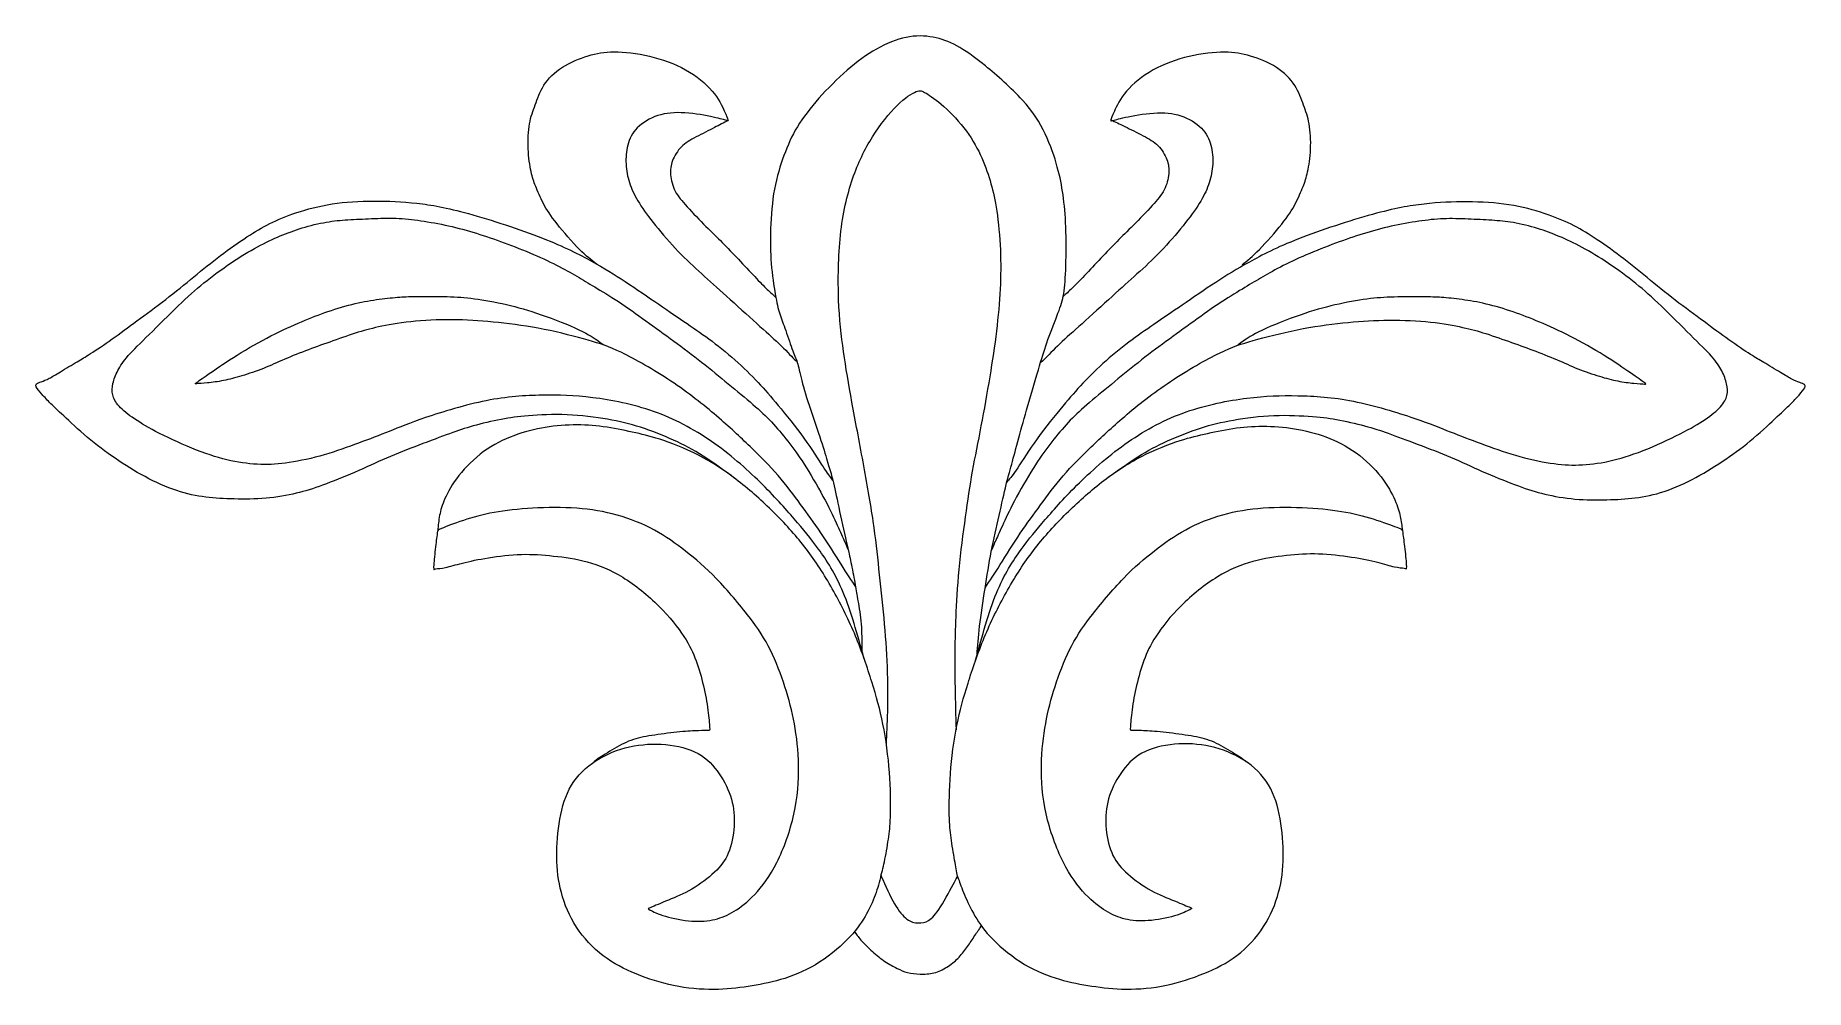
# Model space of a CAD drawing. Header units: millimetres. Extents: x -90 to 90, y -49 to 48.
import ezdxf

# ---------------------------------------------------------------- set-up
doc = ezdxf.new("R2010")
doc.units = ezdxf.units.MM
doc.header["$MEASUREMENT"] = 0
doc.layers.add('layer 1', color=7, linetype='Continuous')

msp = doc.modelspace()

# ---------------------------------------------------------------- linework, layer by layer
at = {"layer": 'layer 1', "color": 250, "lineweight": 20}
for points, knots in [([(5.7695, -15.4283), (5.83, -14.5363), (5.8904, -13.6445), (6.0268, -12.5079), (6.0268, -12.5079), (6.1631, -11.3713), (6.3753, -9.99), (6.5784, -8.6864), (6.5784, -8.6864), (6.7817, -7.383), (6.9758, -6.1572), (7.2171, -4.9181), (7.2171, -4.9181), (7.4586, -3.6791), (7.7471, -2.4269), (8.0097, -1.2532), (8.0097, -1.2532), (8.2724, -0.0794), (8.5091, 1.016), (8.7284, 1.8977), (8.7284, 1.8977), (8.9479, 2.7795), (9.1499, 3.4478), (9.3694, 4.2545), (9.3694, 4.2545), (9.5888, 5.0611), (9.8256, 6.0062), (10.1071, 7.0284), (10.1071, 7.0284), (10.3886, 8.0505), (10.7148, 9.1496), (11.07, 10.3716), (11.07, 10.3716), (11.4252, 11.5934), (11.8095, 12.938), (12.1182, 13.978), (12.1182, 13.978), (12.4268, 15.0179), (12.6598, 15.7532), (12.9802, 16.6388), (12.9802, 16.6388), (13.3005, 17.5246), (13.7082, 18.5606), (13.9986, 19.3326), (13.9986, 19.3326), (14.2889, 20.1048), (14.4617, 20.6131), (14.5802, 21.3267), (14.5802, 21.3267), (14.6987, 22.0405), (14.7625, 22.9599), (14.7983, 24.153), (14.7983, 24.153), (14.8342, 25.3461), (14.842, 26.8131), (14.7953, 28.0745), (14.7953, 28.0745), (14.7487, 29.3359), (14.6478, 30.3915), (14.5139, 31.3504), (14.5139, 31.3504), (14.3799, 32.3093), (14.213, 33.1714), (13.9294, 34.1975), (13.9294, 34.1975), (13.646, 35.2237), (13.2457, 36.4139), (12.6962, 37.5625), (12.6962, 37.5625), (12.1468, 38.7113), (11.4479, 39.8185), (10.3608, 41.0205), (10.3608, 41.0205), (9.2737, 42.2226), (7.7984, 43.5196), (6.6102, 44.4844), (6.6102, 44.4844), (5.4223, 45.4493), (4.5215, 46.0818), (3.6984, 46.5326), (3.6984, 46.5326), (2.8753, 46.9834), (2.13, 47.2523), (1.2912, 47.4025), (1.2912, 47.4025), (0.4526, 47.5528), (-0.4791, 47.5844), (-1.4576, 47.3867), (-1.4576, 47.3867), (-2.436, 47.189), (-3.4611, 46.762), (-4.4629, 46.1926), (-4.4629, 46.1926), (-5.4645, 45.6232), (-6.443, 44.9114), (-7.4369, 44.0493), (-7.4369, 44.0493), (-8.4308, 43.1873), (-9.4401, 42.1751), (-10.3176, 41.1865), (-10.3176, 41.1865), (-11.1951, 40.1979), (-11.9405, 39.2332), (-12.5151, 38.2842), (-12.5151, 38.2842), (-13.0897, 37.3353), (-13.4936, 36.402), (-13.8741, 35.3739), (-13.8741, 35.3739), (-14.2546, 34.3459), (-14.6117, 33.2228), (-14.8447, 31.9416), (-14.8447, 31.9416), (-15.0777, 30.6605), (-15.1863, 29.2211), (-15.2329, 27.932), (-15.2329, 27.932), (-15.2796, 26.6431), (-15.2639, 25.5042), (-15.1714, 24.3686), (-15.1714, 24.3686), (-15.0788, 23.2332), (-14.9094, 22.1009), (-14.7599, 21.2448), (-14.7599, 21.2448), (-14.6104, 20.3887), (-14.481, 19.809), (-14.3115, 19.2669), (-14.3115, 19.2669), (-14.1422, 18.7249), (-13.9327, 18.2206), (-13.6959, 17.5553), (-13.6959, 17.5553), (-13.4592, 16.89), (-13.1951, 16.0636), (-12.9843, 15.4992), (-12.9843, 15.4992), (-12.7736, 14.9348), (-12.616, 14.6324), (-12.4742, 14.152), (-12.4742, 14.152), (-12.3325, 13.6716), (-12.2067, 13.013), (-11.9788, 12.1559), (-11.9788, 12.1559), (-11.7507, 11.2988), (-11.4208, 10.243), (-11.0578, 9.1536), (-11.0578, 9.1536), (-10.6948, 8.0643), (-10.2986, 6.9413), (-10.0056, 6.0319), (-10.0056, 6.0319), (-9.7125, 5.1224), (-9.5221, 4.4266), (-9.3462, 3.8444), (-9.3462, 3.8444), (-9.1701, 3.262), (-9.0084, 2.7934), (-8.8317, 2.0619), (-8.8317, 2.0619), (-8.6551, 1.3303), (-8.4635, 0.3359), (-8.2146, -0.837), (-8.2146, -0.837), (-7.9656, -2.0098), (-7.6594, -3.3611), (-7.4536, -4.2705), (-7.4536, -4.2705), (-7.2478, -5.18), (-7.1425, -5.6477), (-7.0146, -6.2778), (-7.0146, -6.2778), (-6.8866, -6.9081), (-6.7358, -7.7008), (-6.629, -8.3018), (-6.629, -8.3018), (-6.5223, -8.9028), (-6.4596, -9.3122), (-6.3525, -9.946), (-6.3525, -9.946), (-6.2453, -10.5797), (-6.0939, -11.4378), (-6.0236, -12.3042), (-6.0236, -12.3042), (-5.9533, -13.1706), (-5.9643, -14.0454), (-5.9682, -14.4882), (-5.9682, -14.4882), (-5.972, -14.9311), (-5.9691, -14.942), (-5.966, -14.9531)], [0, 0, 0, 0, 0.02040816, 0.02040816, 0.02040816, 0.02040816, 0.04081633, 0.04081633, 0.04081633, 0.04081633, 0.06122449, 0.06122449, 0.06122449, 0.06122449, 0.08163265, 0.08163265, 0.08163265, 0.08163265, 0.10204082, 0.10204082, 0.10204082, 0.10204082, 0.12244898, 0.12244898, 0.12244898, 0.12244898, 0.14285714, 0.14285714, 0.14285714, 0.14285714, 0.16326531, 0.16326531, 0.16326531, 0.16326531, 0.18367347, 0.18367347, 0.18367347, 0.18367347, 0.20408163, 0.20408163, 0.20408163, 0.20408163, 0.2244898, 0.2244898, 0.2244898, 0.2244898, 0.24489796, 0.24489796, 0.24489796, 0.24489796, 0.26530612, 0.26530612, 0.26530612, 0.26530612, 0.28571429, 0.28571429, 0.28571429, 0.28571429, 0.30612245, 0.30612245, 0.30612245, 0.30612245, 0.32653061, 0.32653061, 0.32653061, 0.32653061, 0.34693878, 0.34693878, 0.34693878, 0.34693878, 0.36734694, 0.36734694, 0.36734694, 0.36734694, 0.3877551, 0.3877551, 0.3877551, 0.3877551, 0.40816327, 0.40816327, 0.40816327, 0.40816327, 0.42857143, 0.42857143, 0.42857143, 0.42857143, 0.44897959, 0.44897959, 0.44897959, 0.44897959, 0.46938776, 0.46938776, 0.46938776, 0.46938776, 0.48979592, 0.48979592, 0.48979592, 0.48979592, 0.51020408, 0.51020408, 0.51020408, 0.51020408, 0.53061224, 0.53061224, 0.53061224, 0.53061224, 0.55102041, 0.55102041, 0.55102041, 0.55102041, 0.57142857, 0.57142857, 0.57142857, 0.57142857, 0.59183673, 0.59183673, 0.59183673, 0.59183673, 0.6122449, 0.6122449, 0.6122449, 0.6122449, 0.63265306, 0.63265306, 0.63265306, 0.63265306, 0.65306122, 0.65306122, 0.65306122, 0.65306122, 0.67346939, 0.67346939, 0.67346939, 0.67346939, 0.69387755, 0.69387755, 0.69387755, 0.69387755, 0.71428571, 0.71428571, 0.71428571, 0.71428571, 0.73469388, 0.73469388, 0.73469388, 0.73469388, 0.75510204, 0.75510204, 0.75510204, 0.75510204, 0.7755102, 0.7755102, 0.7755102, 0.7755102, 0.79591837, 0.79591837, 0.79591837, 0.79591837, 0.81632653, 0.81632653, 0.81632653, 0.81632653, 0.83673469, 0.83673469, 0.83673469, 0.83673469, 0.85714286, 0.85714286, 0.85714286, 0.85714286, 0.87755102, 0.87755102, 0.87755102, 0.87755102, 0.89795918, 0.89795918, 0.89795918, 0.89795918, 0.91836735, 0.91836735, 0.91836735, 0.91836735, 0.93877551, 0.93877551, 0.93877551, 0.93877551, 0.95918367, 0.95918367, 0.95918367, 0.95918367, 1, 1, 1, 1]), ([(-32.906, 24.3025), (-33.4411, 24.7104), (-33.9761, 25.1183), (-34.694, 25.8362), (-34.694, 25.8362), (-35.4119, 26.5543), (-36.3127, 27.5822), (-36.965, 28.4086), (-36.965, 28.4086), (-37.6172, 29.2352), (-38.0211, 29.8598), (-38.351, 30.4806), (-38.351, 30.4806), (-38.6811, 31.1016), (-38.9373, 31.7184), (-39.1353, 32.2245), (-39.1353, 32.2245), (-39.3332, 32.7307), (-39.4729, 33.126), (-39.6048, 33.7349), (-39.6048, 33.7349), (-39.7368, 34.3439), (-39.861, 35.1663), (-39.8998, 36.044), (-39.8998, 36.044), (-39.9386, 36.9219), (-39.8922, 37.8552), (-39.7602, 38.5985), (-39.7602, 38.5985), (-39.6282, 39.342), (-39.4107, 39.8955), (-39.1854, 40.5203), (-39.1854, 40.5203), (-38.9603, 41.1451), (-38.7274, 41.841), (-38.2926, 42.5131), (-38.2926, 42.5131), (-37.8577, 43.1854), (-37.2209, 43.8339), (-36.4211, 44.348), (-36.4211, 44.348), (-35.6213, 44.862), (-34.6585, 45.2415), (-33.7965, 45.5025), (-33.7965, 45.5025), (-32.9346, 45.7635), (-32.1736, 45.9059), (-31.1487, 45.9059), (-31.1487, 45.9059), (-30.1237, 45.9059), (-28.8346, 45.7635), (-27.5533, 45.4629), (-27.5533, 45.4629), (-26.2721, 45.1625), (-24.9986, 44.7038), (-23.8881, 44.0869), (-23.8881, 44.0869), (-22.7778, 43.4701), (-21.8305, 42.6951), (-21.1782, 41.9279), (-21.1782, 41.9279), (-20.5259, 41.1608), (-20.1688, 40.4017), (-19.9436, 39.8955), (-19.9436, 39.8955), (-19.7184, 39.3893), (-19.6252, 39.1364), (-19.5863, 39.0099), (-19.5863, 39.0099), (-19.5476, 38.8833), (-19.5631, 38.8833), (-19.8116, 38.9545), (-19.8116, 38.9545), (-20.0601, 39.0256), (-20.5414, 39.168), (-21.3568, 39.334), (-21.3568, 39.334), (-22.1722, 39.5001), (-23.3214, 39.6899), (-24.3309, 39.7215), (-24.3309, 39.7215), (-25.3404, 39.7532), (-26.21, 39.6266), (-27.0019, 39.3182), (-27.0019, 39.3182), (-27.7941, 39.0099), (-28.5086, 38.5195), (-28.9822, 37.9738), (-28.9822, 37.9738), (-29.4558, 37.4282), (-29.6888, 36.8271), (-29.8208, 36.1944), (-29.8208, 36.1944), (-29.9528, 35.5618), (-29.9838, 34.8974), (-29.9294, 34.2568), (-29.9294, 34.2568), (-29.8752, 33.6163), (-29.7353, 32.9994), (-29.5178, 32.3905), (-29.5178, 32.3905), (-29.3004, 31.7816), (-29.0054, 31.1805), (-28.5861, 30.5083), (-28.5861, 30.5083), (-28.1668, 29.8362), (-27.6232, 29.0927), (-26.9398, 28.2465), (-26.9398, 28.2465), (-26.2566, 27.4003), (-25.4335, 26.4514), (-24.6259, 25.6131), (-24.6259, 25.6131), (-23.8184, 24.7748), (-23.0263, 24.0471), (-22.242, 23.3353), (-22.242, 23.3353), (-21.4578, 22.6236), (-20.6812, 21.9277), (-19.7106, 21.0498), (-19.7106, 21.0498), (-18.7399, 20.1721), (-17.5752, 19.1123), (-16.6511, 18.2819), (-16.6511, 18.2819), (-15.7271, 17.4516), (-15.0439, 16.8506), (-14.3993, 16.2337), (-14.3993, 16.2337), (-13.7548, 15.6169), (-13.1492, 14.9842), (-12.8336, 14.6652), (-12.8336, 14.6652), (-12.5181, 14.3462), (-12.4926, 14.341), (-12.4672, 14.3357)], [0, 0, 0, 0, 0.02857143, 0.02857143, 0.02857143, 0.02857143, 0.05714286, 0.05714286, 0.05714286, 0.05714286, 0.08571429, 0.08571429, 0.08571429, 0.08571429, 0.11428571, 0.11428571, 0.11428571, 0.11428571, 0.14285714, 0.14285714, 0.14285714, 0.14285714, 0.17142857, 0.17142857, 0.17142857, 0.17142857, 0.2, 0.2, 0.2, 0.2, 0.22857143, 0.22857143, 0.22857143, 0.22857143, 0.25714286, 0.25714286, 0.25714286, 0.25714286, 0.28571429, 0.28571429, 0.28571429, 0.28571429, 0.31428571, 0.31428571, 0.31428571, 0.31428571, 0.34285714, 0.34285714, 0.34285714, 0.34285714, 0.37142857, 0.37142857, 0.37142857, 0.37142857, 0.4, 0.4, 0.4, 0.4, 0.42857143, 0.42857143, 0.42857143, 0.42857143, 0.45714286, 0.45714286, 0.45714286, 0.45714286, 0.48571429, 0.48571429, 0.48571429, 0.48571429, 0.51428571, 0.51428571, 0.51428571, 0.51428571, 0.54285714, 0.54285714, 0.54285714, 0.54285714, 0.57142857, 0.57142857, 0.57142857, 0.57142857, 0.6, 0.6, 0.6, 0.6, 0.62857143, 0.62857143, 0.62857143, 0.62857143, 0.65714286, 0.65714286, 0.65714286, 0.65714286, 0.68571429, 0.68571429, 0.68571429, 0.68571429, 0.71428571, 0.71428571, 0.71428571, 0.71428571, 0.74285714, 0.74285714, 0.74285714, 0.74285714, 0.77142857, 0.77142857, 0.77142857, 0.77142857, 0.8, 0.8, 0.8, 0.8, 0.82857143, 0.82857143, 0.82857143, 0.82857143, 0.85714286, 0.85714286, 0.85714286, 0.85714286, 0.88571429, 0.88571429, 0.88571429, 0.88571429, 0.91428571, 0.91428571, 0.91428571, 0.91428571, 0.94285714, 0.94285714, 0.94285714, 0.94285714, 1, 1, 1, 1]), ([(32.7172, 24.247), (33.2452, 24.6662), (33.7733, 25.0853), (34.4877, 25.8089), (34.4877, 25.8089), (35.202, 26.5326), (36.1029, 27.5606), (36.7552, 28.387), (36.7552, 28.387), (37.4074, 29.2135), (37.8113, 29.8382), (38.1412, 30.459), (38.1412, 30.459), (38.4713, 31.0799), (38.7275, 31.6967), (38.9254, 32.2029), (38.9254, 32.2029), (39.1234, 32.709), (39.2631, 33.1043), (39.395, 33.7132), (39.395, 33.7132), (39.5269, 34.3222), (39.6512, 35.1446), (39.6899, 36.0224), (39.6899, 36.0224), (39.7288, 36.9003), (39.6823, 37.8335), (39.5503, 38.5769), (39.5503, 38.5769), (39.4183, 39.3203), (39.2008, 39.8738), (38.9756, 40.4987), (38.9756, 40.4987), (38.7505, 41.1235), (38.5176, 41.8193), (38.0827, 42.4915), (38.0827, 42.4915), (37.6479, 43.1638), (37.0111, 43.8123), (36.2112, 44.3263), (36.2112, 44.3263), (35.4115, 44.8404), (34.4487, 45.2199), (33.5867, 45.4808), (33.5867, 45.4808), (32.7248, 45.7418), (31.9638, 45.8843), (30.9388, 45.8843), (30.9388, 45.8843), (29.9138, 45.8843), (28.6247, 45.7418), (27.3435, 45.4412), (27.3435, 45.4412), (26.0623, 45.1408), (24.7888, 44.6821), (23.6783, 44.0652), (23.6783, 44.0652), (22.5679, 43.4484), (21.6207, 42.6734), (20.9683, 41.9063), (20.9683, 41.9063), (20.3161, 41.1391), (19.959, 40.38), (19.7337, 39.8738), (19.7337, 39.8738), (19.5086, 39.3677), (19.4154, 39.1147), (19.3765, 38.9882), (19.3765, 38.9882), (19.3377, 38.8616), (19.3532, 38.8616), (19.6017, 38.9328), (19.6017, 38.9328), (19.8502, 39.004), (20.3316, 39.1463), (21.147, 39.3123), (21.147, 39.3123), (21.9623, 39.4784), (23.1116, 39.6682), (24.1211, 39.6998), (24.1211, 39.6998), (25.1305, 39.7315), (26.0001, 39.605), (26.7921, 39.2965), (26.7921, 39.2965), (27.5842, 38.9882), (28.2987, 38.4978), (28.7724, 37.9522), (28.7724, 37.9522), (29.246, 37.4066), (29.479, 36.8054), (29.611, 36.1727), (29.611, 36.1727), (29.743, 35.5401), (29.774, 34.8757), (29.7196, 34.2351), (29.7196, 34.2351), (29.6653, 33.5947), (29.5255, 32.9778), (29.308, 32.3689), (29.308, 32.3689), (29.0906, 31.76), (28.7956, 31.1588), (28.3762, 30.4867), (28.3762, 30.4867), (27.957, 29.8145), (27.4134, 29.071), (26.73, 28.2248), (26.73, 28.2248), (26.0468, 27.3786), (25.2237, 26.4297), (24.416, 25.5914), (24.416, 25.5914), (23.6086, 24.7531), (22.8164, 24.0254), (22.0322, 23.3137), (22.0322, 23.3137), (21.248, 22.6019), (20.4713, 21.9061), (19.5007, 21.0282), (19.5007, 21.0282), (18.5301, 20.1504), (17.3654, 19.0906), (16.4413, 18.2602), (16.4413, 18.2602), (15.5173, 17.4299), (14.8341, 16.8289), (14.1894, 16.212), (14.1894, 16.212), (13.5449, 15.5952), (12.9393, 14.9625), (12.6131, 14.6383), (12.6131, 14.6383), (12.287, 14.314), (12.2405, 14.2982), (12.1938, 14.2825)], [0, 0, 0, 0, 0.02857143, 0.02857143, 0.02857143, 0.02857143, 0.05714286, 0.05714286, 0.05714286, 0.05714286, 0.08571429, 0.08571429, 0.08571429, 0.08571429, 0.11428571, 0.11428571, 0.11428571, 0.11428571, 0.14285714, 0.14285714, 0.14285714, 0.14285714, 0.17142857, 0.17142857, 0.17142857, 0.17142857, 0.2, 0.2, 0.2, 0.2, 0.22857143, 0.22857143, 0.22857143, 0.22857143, 0.25714286, 0.25714286, 0.25714286, 0.25714286, 0.28571429, 0.28571429, 0.28571429, 0.28571429, 0.31428571, 0.31428571, 0.31428571, 0.31428571, 0.34285714, 0.34285714, 0.34285714, 0.34285714, 0.37142857, 0.37142857, 0.37142857, 0.37142857, 0.4, 0.4, 0.4, 0.4, 0.42857143, 0.42857143, 0.42857143, 0.42857143, 0.45714286, 0.45714286, 0.45714286, 0.45714286, 0.48571429, 0.48571429, 0.48571429, 0.48571429, 0.51428571, 0.51428571, 0.51428571, 0.51428571, 0.54285714, 0.54285714, 0.54285714, 0.54285714, 0.57142857, 0.57142857, 0.57142857, 0.57142857, 0.6, 0.6, 0.6, 0.6, 0.62857143, 0.62857143, 0.62857143, 0.62857143, 0.65714286, 0.65714286, 0.65714286, 0.65714286, 0.68571429, 0.68571429, 0.68571429, 0.68571429, 0.71428571, 0.71428571, 0.71428571, 0.71428571, 0.74285714, 0.74285714, 0.74285714, 0.74285714, 0.77142857, 0.77142857, 0.77142857, 0.77142857, 0.8, 0.8, 0.8, 0.8, 0.82857143, 0.82857143, 0.82857143, 0.82857143, 0.85714286, 0.85714286, 0.85714286, 0.85714286, 0.88571429, 0.88571429, 0.88571429, 0.88571429, 0.91428571, 0.91428571, 0.91428571, 0.91428571, 0.94285714, 0.94285714, 0.94285714, 0.94285714, 1, 1, 1, 1]), ([(-3.4625, -24.5025), (-3.4073, -23.5001), (-3.3519, -22.4978), (-3.3243, -21.1899), (-3.3243, -21.1899), (-3.2967, -19.882), (-3.2967, -18.2687), (-3.3588, -16.6396), (-3.3588, -16.6396), (-3.421, -15.0105), (-3.5452, -13.3654), (-3.7006, -11.6809), (-3.7006, -11.6809), (-3.8558, -9.9965), (-4.0422, -8.2725), (-4.2131, -6.6828), (-4.2131, -6.6828), (-4.3838, -5.0933), (-4.5392, -3.6381), (-4.8032, -1.8428), (-4.8032, -1.8428), (-5.0672, -0.0477), (-5.4399, 2.0875), (-5.8282, 4.1992), (-5.8282, 4.1992), (-6.2164, 6.3106), (-6.6203, 8.3984), (-6.9619, 10.2648), (-6.9619, 10.2648), (-7.3035, 12.1311), (-7.5832, 13.7761), (-7.8162, 15.4132), (-7.8162, 15.4132), (-8.049, 17.0502), (-8.2354, 18.6793), (-8.313, 20.6959), (-8.313, 20.6959), (-8.3906, 22.7125), (-8.3597, 25.1168), (-8.1267, 27.2758), (-8.1267, 27.2758), (-7.8937, 29.4347), (-7.4589, 31.3486), (-6.8998, 32.9935), (-6.8998, 32.9935), (-6.3407, 34.6384), (-5.6575, 36.0146), (-4.8655, 37.272), (-4.8655, 37.272), (-4.0733, 38.5294), (-3.1725, 39.6682), (-2.3727, 40.4591), (-2.3727, 40.4591), (-1.5729, 41.2499), (-0.874, 41.6928), (-0.4391, 41.8667), (-0.4391, 41.8667), (-0.0043, 42.0407), (0.1665, 41.9458), (0.578, 41.6928), (0.578, 41.6928), (0.9896, 41.4397), (1.6418, 41.0284), (2.3951, 40.3562), (2.3951, 40.3562), (3.1483, 39.684), (4.0024, 38.7507), (4.678, 37.8334), (4.678, 37.8334), (5.3537, 36.916), (5.8505, 36.0146), (6.2465, 35.1209), (6.2465, 35.1209), (6.6426, 34.2272), (6.9376, 33.3416), (7.1784, 32.4953), (7.1784, 32.4953), (7.4191, 31.6491), (7.6055, 30.8425), (7.7685, 29.7115), (7.7685, 29.7115), (7.9316, 28.5806), (8.0714, 27.1254), (8.1335, 25.7652), (8.1335, 25.7652), (8.1956, 24.4051), (8.1801, 23.1396), (8.1102, 21.7873), (8.1102, 21.7873), (8.0404, 20.4351), (7.9161, 18.9956), (7.7375, 17.5088), (7.7375, 17.5088), (7.5589, 16.022), (7.326, 14.4879), (7.0541, 12.8509), (7.0541, 12.8509), (6.7824, 11.2137), (6.4718, 9.474), (6.1611, 7.8528), (6.1611, 7.8528), (5.8505, 6.2316), (5.5399, 4.7289), (5.2759, 3.2421), (5.2759, 3.2421), (5.0119, 1.7553), (4.7944, 0.2844), (4.5614, -1.3922), (4.5614, -1.3922), (4.3285, -3.0688), (4.0802, -4.951), (3.9093, -6.7382), (3.9093, -6.7382), (3.7384, -8.5256), (3.6453, -10.218), (3.5909, -11.5386), (3.5909, -11.5386), (3.5366, -12.8593), (3.5209, -13.8083), (3.5132, -14.9352), (3.5132, -14.9352), (3.5054, -16.0621), (3.5054, -17.3671), (3.5261, -18.7496), (3.5261, -18.7496), (3.5468, -20.1321), (3.5883, -21.5922), (3.6297, -23.0523)], [0, 0, 0, 0, 0.03030303, 0.03030303, 0.03030303, 0.03030303, 0.06060606, 0.06060606, 0.06060606, 0.06060606, 0.09090909, 0.09090909, 0.09090909, 0.09090909, 0.12121212, 0.12121212, 0.12121212, 0.12121212, 0.15151515, 0.15151515, 0.15151515, 0.15151515, 0.18181818, 0.18181818, 0.18181818, 0.18181818, 0.21212121, 0.21212121, 0.21212121, 0.21212121, 0.24242424, 0.24242424, 0.24242424, 0.24242424, 0.27272727, 0.27272727, 0.27272727, 0.27272727, 0.3030303, 0.3030303, 0.3030303, 0.3030303, 0.33333333, 0.33333333, 0.33333333, 0.33333333, 0.36363636, 0.36363636, 0.36363636, 0.36363636, 0.39393939, 0.39393939, 0.39393939, 0.39393939, 0.42424242, 0.42424242, 0.42424242, 0.42424242, 0.45454545, 0.45454545, 0.45454545, 0.45454545, 0.48484848, 0.48484848, 0.48484848, 0.48484848, 0.51515152, 0.51515152, 0.51515152, 0.51515152, 0.54545455, 0.54545455, 0.54545455, 0.54545455, 0.57575758, 0.57575758, 0.57575758, 0.57575758, 0.60606061, 0.60606061, 0.60606061, 0.60606061, 0.63636364, 0.63636364, 0.63636364, 0.63636364, 0.66666667, 0.66666667, 0.66666667, 0.66666667, 0.6969697, 0.6969697, 0.6969697, 0.6969697, 0.72727273, 0.72727273, 0.72727273, 0.72727273, 0.75757576, 0.75757576, 0.75757576, 0.75757576, 0.78787879, 0.78787879, 0.78787879, 0.78787879, 0.81818182, 0.81818182, 0.81818182, 0.81818182, 0.84848485, 0.84848485, 0.84848485, 0.84848485, 0.87878788, 0.87878788, 0.87878788, 0.87878788, 0.90909091, 0.90909091, 0.90909091, 0.90909091, 0.93939394, 0.93939394, 0.93939394, 0.93939394, 1, 1, 1, 1]), ([(-19.5872, 38.9091), (-19.9967, 38.6955), (-20.4062, 38.482), (-20.9604, 38.2013), (-20.9604, 38.2013), (-21.5146, 37.9205), (-22.2134, 37.5724), (-22.8113, 37.2561), (-22.8113, 37.2561), (-23.4093, 36.9399), (-23.9061, 36.6551), (-24.3099, 36.2518), (-24.3099, 36.2518), (-24.7138, 35.8485), (-25.0244, 35.3265), (-25.2108, 34.844), (-25.2108, 34.844), (-25.3971, 34.3617), (-25.4593, 33.9189), (-25.4126, 33.397), (-25.4126, 33.397), (-25.366, 32.875), (-25.2108, 32.2739), (-24.9389, 31.744), (-24.9389, 31.744), (-24.6671, 31.2142), (-24.2789, 30.7555), (-23.7198, 30.1465), (-23.7198, 30.1465), (-23.1608, 29.5376), (-22.4308, 28.7785), (-21.8095, 28.1537), (-21.8095, 28.1537), (-21.1884, 27.5289), (-20.676, 27.0386), (-20.1478, 26.5086), (-20.1478, 26.5086), (-19.6198, 25.9788), (-19.0764, 25.4095), (-18.5095, 24.8084), (-18.5095, 24.8084), (-17.9426, 24.2074), (-17.3524, 23.5748), (-16.8476, 23.0448), (-16.8476, 23.0448), (-16.343, 22.515), (-15.9236, 22.088), (-15.5741, 21.7478), (-15.5741, 21.7478), (-15.2248, 21.4078), (-14.9453, 21.1547), (-14.6656, 20.9016)], [0, 0, 0, 0, 0.07142857, 0.07142857, 0.07142857, 0.07142857, 0.14285714, 0.14285714, 0.14285714, 0.14285714, 0.21428571, 0.21428571, 0.21428571, 0.21428571, 0.28571429, 0.28571429, 0.28571429, 0.28571429, 0.35714286, 0.35714286, 0.35714286, 0.35714286, 0.42857143, 0.42857143, 0.42857143, 0.42857143, 0.5, 0.5, 0.5, 0.5, 0.57142857, 0.57142857, 0.57142857, 0.57142857, 0.64285714, 0.64285714, 0.64285714, 0.64285714, 0.71428571, 0.71428571, 0.71428571, 0.71428571, 0.78571429, 0.78571429, 0.78571429, 0.78571429, 0.85714286, 0.85714286, 0.85714286, 0.85714286, 1, 1, 1, 1]), ([(19.3765, 38.9882), (19.8088, 38.7878), (20.241, 38.5875), (20.8066, 38.3133), (20.8066, 38.3133), (21.3722, 38.0391), (22.0711, 37.6911), (22.6689, 37.3747), (22.6689, 37.3747), (23.2669, 37.0585), (23.7638, 36.7737), (24.1675, 36.3704), (24.1675, 36.3704), (24.5714, 35.9671), (24.882, 35.4452), (25.0684, 34.9627), (25.0684, 34.9627), (25.2548, 34.4803), (25.3169, 34.0376), (25.2703, 33.5156), (25.2703, 33.5156), (25.2237, 32.9937), (25.0684, 32.3925), (24.7965, 31.8627), (24.7965, 31.8627), (24.5248, 31.3329), (24.1365, 30.8742), (23.5774, 30.2651), (23.5774, 30.2651), (23.0184, 29.6563), (22.2884, 28.8971), (21.6672, 28.2723), (21.6672, 28.2723), (21.0461, 27.6475), (20.5336, 27.1573), (20.0055, 26.6273), (20.0055, 26.6273), (19.4775, 26.0974), (18.934, 25.5282), (18.3671, 24.927), (18.3671, 24.927), (17.8003, 24.326), (17.21, 23.6934), (16.7053, 23.1635), (16.7053, 23.1635), (16.2007, 22.6336), (15.7813, 22.2067), (15.4318, 21.8665), (15.4318, 21.8665), (15.0824, 21.5265), (14.8029, 21.2734), (14.5233, 21.0203)], [0, 0, 0, 0, 0.07142857, 0.07142857, 0.07142857, 0.07142857, 0.14285714, 0.14285714, 0.14285714, 0.14285714, 0.21428571, 0.21428571, 0.21428571, 0.21428571, 0.28571429, 0.28571429, 0.28571429, 0.28571429, 0.35714286, 0.35714286, 0.35714286, 0.35714286, 0.42857143, 0.42857143, 0.42857143, 0.42857143, 0.5, 0.5, 0.5, 0.5, 0.57142857, 0.57142857, 0.57142857, 0.57142857, 0.64285714, 0.64285714, 0.64285714, 0.64285714, 0.71428571, 0.71428571, 0.71428571, 0.71428571, 0.78571429, 0.78571429, 0.78571429, 0.78571429, 0.85714286, 0.85714286, 0.85714286, 0.85714286, 1, 1, 1, 1]), ([(-18.8974, 2.5422), (-19.9884, 3.3401), (-21.0791, 4.1379), (-22.0944, 4.786), (-22.0944, 4.786), (-23.1097, 5.434), (-24.0493, 5.9321), (-25.115, 6.4146), (-25.115, 6.4146), (-26.1808, 6.897), (-27.3727, 7.3637), (-28.4773, 7.7197), (-28.4773, 7.7197), (-29.5819, 8.0755), (-30.5991, 8.3205), (-31.8317, 8.536), (-31.8317, 8.536), (-33.0645, 8.7515), (-34.5128, 8.9374), (-35.9396, 8.9948), (-35.9396, 8.9948), (-37.3665, 9.0521), (-38.7721, 8.9809), (-39.863, 8.894), (-39.863, 8.894), (-40.954, 8.8069), (-41.7305, 8.7042), (-42.6507, 8.5262), (-42.6507, 8.5262), (-43.5709, 8.3482), (-44.6348, 8.0951), (-45.4948, 7.856), (-45.4948, 7.856), (-46.3548, 7.6166), (-47.0108, 7.3912), (-47.8979, 7.069), (-47.8979, 7.069), (-48.7851, 6.7468), (-49.9031, 6.3277), (-51.0134, 5.9046), (-51.0134, 5.9046), (-52.1238, 5.4815), (-53.2265, 5.0545), (-54.3059, 4.588), (-54.3059, 4.588), (-55.3853, 4.1213), (-56.4412, 3.6152), (-57.5516, 3.1329), (-57.5516, 3.1329), (-58.6621, 2.6504), (-59.8269, 2.1917), (-60.8053, 1.8359), (-60.8053, 1.8359), (-61.7837, 1.4799), (-62.5758, 1.2269), (-63.4998, 1.0055), (-63.4998, 1.0055), (-64.4239, 0.784), (-65.4799, 0.5943), (-66.567, 0.4995), (-66.567, 0.4995), (-67.6541, 0.4045), (-68.7723, 0.4045), (-69.7973, 0.4283), (-69.7973, 0.4283), (-70.8223, 0.452), (-71.754, 0.4993), (-72.7014, 0.618), (-72.7014, 0.618), (-73.6487, 0.7366), (-74.6116, 0.9263), (-75.6521, 1.2744), (-75.6521, 1.2744), (-76.6927, 1.6223), (-77.8108, 2.1284), (-78.8747, 2.6979), (-78.8747, 2.6979), (-79.9385, 3.2673), (-80.9479, 3.8999), (-81.9185, 4.5643), (-81.9185, 4.5643), (-82.8892, 5.2286), (-83.821, 5.9244), (-84.7294, 6.6915), (-84.7294, 6.6915), (-85.6381, 7.4587), (-86.5233, 8.297), (-87.1436, 8.8802), (-87.1436, 8.8802), (-87.7638, 9.4634), (-88.1191, 9.7917), (-88.453, 10.1218), (-88.453, 10.1218), (-88.787, 10.4519), (-89.0994, 10.7842), (-89.3634, 11.0828), (-89.3634, 11.0828), (-89.6276, 11.3813), (-89.843, 11.6462), (-89.9342, 11.8192), (-89.9342, 11.8192), (-90.0255, 11.9922), (-89.9924, 12.0733), (-89.8973, 12.1426), (-89.8973, 12.1426), (-89.8022, 12.2117), (-89.6449, 12.269), (-89.4246, 12.3521), (-89.4246, 12.3521), (-89.2042, 12.4351), (-88.9208, 12.5439), (-88.616, 12.7021), (-88.616, 12.7021), (-88.3113, 12.8602), (-87.9851, 13.0678), (-87.4755, 13.3763), (-87.4755, 13.3763), (-86.9659, 13.6848), (-86.273, 14.0939), (-85.7778, 14.3856), (-85.7778, 14.3856), (-85.2828, 14.6773), (-84.9858, 14.8512), (-84.4198, 15.2132), (-84.4198, 15.2132), (-83.8539, 15.575), (-83.019, 16.1248), (-82.2056, 16.7021), (-82.2056, 16.7021), (-81.3922, 17.2796), (-80.6001, 17.8844), (-79.6934, 18.5547), (-79.6934, 18.5547), (-78.7869, 19.225), (-77.7657, 19.9606), (-76.7737, 20.7237), (-76.7737, 20.7237), (-75.7817, 21.487), (-74.8187, 22.2778), (-73.9025, 23.029), (-73.9025, 23.029), (-72.9862, 23.7804), (-72.1165, 24.4922), (-71.208, 25.1801), (-71.208, 25.1801), (-70.2995, 25.8682), (-69.3521, 26.5326), (-68.5213, 27.0782), (-68.5213, 27.0782), (-67.6904, 27.624), (-66.9759, 28.051), (-66.176, 28.4464), (-66.176, 28.4464), (-65.3763, 28.8418), (-64.4912, 29.2056), (-63.4428, 29.5535), (-63.4428, 29.5535), (-62.3946, 29.9014), (-61.1833, 30.2337), (-59.8477, 30.4393), (-59.8477, 30.4393), (-58.512, 30.6449), (-57.0522, 30.724), (-55.6001, 30.7319), (-55.6001, 30.7319), (-54.148, 30.7397), (-52.7038, 30.6765), (-51.2205, 30.5103), (-51.2205, 30.5103), (-49.7374, 30.3443), (-48.2156, 30.0755), (-45.9558, 29.4507), (-45.9558, 29.4507), (-43.6963, 28.826), (-40.6989, 27.8454), (-38.4548, 26.9675), (-38.4548, 26.9675), (-36.2107, 26.0897), (-34.7198, 25.3147), (-33.454, 24.6108), (-33.454, 24.6108), (-32.1884, 23.9069), (-31.1478, 23.2744), (-30.0218, 22.5388), (-30.0218, 22.5388), (-28.896, 21.8034), (-27.6846, 20.9651), (-26.613, 20.2295), (-26.613, 20.2295), (-25.5414, 19.494), (-24.6097, 18.8615), (-23.7399, 18.2682), (-23.7399, 18.2682), (-22.8702, 17.6751), (-22.0627, 17.1216), (-21.193, 16.4651), (-21.193, 16.4651), (-20.3232, 15.8087), (-19.3915, 15.0496), (-18.545, 14.2825), (-18.545, 14.2825), (-17.6986, 13.5153), (-16.9376, 12.7404), (-16.2543, 12.005), (-16.2543, 12.005), (-15.571, 11.2694), (-14.9653, 10.5734), (-14.1577, 9.5849), (-14.1577, 9.5849), (-13.3502, 8.5963), (-12.3407, 7.3152), (-11.5408, 6.1844), (-11.5408, 6.1844), (-10.7411, 5.0534), (-10.151, 4.0728), (-9.7439, 3.4488), (-9.7439, 3.4488), (-9.3367, 2.8247), (-9.1126, 2.5573), (-8.8885, 2.2898)], [0, 0, 0, 0, 0.01785714, 0.01785714, 0.01785714, 0.01785714, 0.03571429, 0.03571429, 0.03571429, 0.03571429, 0.05357143, 0.05357143, 0.05357143, 0.05357143, 0.07142857, 0.07142857, 0.07142857, 0.07142857, 0.08928571, 0.08928571, 0.08928571, 0.08928571, 0.10714286, 0.10714286, 0.10714286, 0.10714286, 0.125, 0.125, 0.125, 0.125, 0.14285714, 0.14285714, 0.14285714, 0.14285714, 0.16071429, 0.16071429, 0.16071429, 0.16071429, 0.17857143, 0.17857143, 0.17857143, 0.17857143, 0.19642857, 0.19642857, 0.19642857, 0.19642857, 0.21428571, 0.21428571, 0.21428571, 0.21428571, 0.23214286, 0.23214286, 0.23214286, 0.23214286, 0.25, 0.25, 0.25, 0.25, 0.26785714, 0.26785714, 0.26785714, 0.26785714, 0.28571429, 0.28571429, 0.28571429, 0.28571429, 0.30357143, 0.30357143, 0.30357143, 0.30357143, 0.32142857, 0.32142857, 0.32142857, 0.32142857, 0.33928571, 0.33928571, 0.33928571, 0.33928571, 0.35714286, 0.35714286, 0.35714286, 0.35714286, 0.375, 0.375, 0.375, 0.375, 0.39285714, 0.39285714, 0.39285714, 0.39285714, 0.41071429, 0.41071429, 0.41071429, 0.41071429, 0.42857143, 0.42857143, 0.42857143, 0.42857143, 0.44642857, 0.44642857, 0.44642857, 0.44642857, 0.46428571, 0.46428571, 0.46428571, 0.46428571, 0.48214286, 0.48214286, 0.48214286, 0.48214286, 0.5, 0.5, 0.5, 0.5, 0.51785714, 0.51785714, 0.51785714, 0.51785714, 0.53571429, 0.53571429, 0.53571429, 0.53571429, 0.55357143, 0.55357143, 0.55357143, 0.55357143, 0.57142857, 0.57142857, 0.57142857, 0.57142857, 0.58928571, 0.58928571, 0.58928571, 0.58928571, 0.60714286, 0.60714286, 0.60714286, 0.60714286, 0.625, 0.625, 0.625, 0.625, 0.64285714, 0.64285714, 0.64285714, 0.64285714, 0.66071429, 0.66071429, 0.66071429, 0.66071429, 0.67857143, 0.67857143, 0.67857143, 0.67857143, 0.69642857, 0.69642857, 0.69642857, 0.69642857, 0.71428571, 0.71428571, 0.71428571, 0.71428571, 0.73214286, 0.73214286, 0.73214286, 0.73214286, 0.75, 0.75, 0.75, 0.75, 0.76785714, 0.76785714, 0.76785714, 0.76785714, 0.78571429, 0.78571429, 0.78571429, 0.78571429, 0.80357143, 0.80357143, 0.80357143, 0.80357143, 0.82142857, 0.82142857, 0.82142857, 0.82142857, 0.83928571, 0.83928571, 0.83928571, 0.83928571, 0.85714286, 0.85714286, 0.85714286, 0.85714286, 0.875, 0.875, 0.875, 0.875, 0.89285714, 0.89285714, 0.89285714, 0.89285714, 0.91071429, 0.91071429, 0.91071429, 0.91071429, 0.92857143, 0.92857143, 0.92857143, 0.92857143, 0.94642857, 0.94642857, 0.94642857, 0.94642857, 0.96428571, 0.96428571, 0.96428571, 0.96428571, 1, 1, 1, 1]), ([(18.9433, 2.5128), (20.0267, 3.294), (21.1102, 4.0752), (22.1217, 4.7149), (22.1217, 4.7149), (23.1333, 5.3547), (24.0729, 5.8528), (25.1386, 6.3353), (25.1386, 6.3353), (26.2044, 6.8176), (27.3963, 7.2844), (28.5009, 7.6403), (28.5009, 7.6403), (29.6055, 7.9961), (30.6227, 8.2412), (31.8553, 8.4567), (31.8553, 8.4567), (33.0881, 8.6722), (34.5364, 8.8581), (35.9632, 8.9155), (35.9632, 8.9155), (37.3901, 8.9727), (38.7957, 8.9016), (39.8866, 8.8146), (39.8866, 8.8146), (40.9776, 8.7275), (41.7541, 8.6248), (42.6743, 8.4469), (42.6743, 8.4469), (43.5945, 8.2689), (44.6584, 8.0158), (45.5184, 7.7766), (45.5184, 7.7766), (46.3784, 7.5373), (47.0344, 7.3119), (47.9215, 6.9897), (47.9215, 6.9897), (48.8087, 6.6674), (49.9267, 6.2484), (51.037, 5.8253), (51.037, 5.8253), (52.1474, 5.4022), (53.2501, 4.9752), (54.3295, 4.5086), (54.3295, 4.5086), (55.4089, 4.0419), (56.4648, 3.5359), (57.5752, 3.0535), (57.5752, 3.0535), (58.6857, 2.571), (59.8505, 2.1124), (60.8289, 1.7566), (60.8289, 1.7566), (61.8073, 1.4006), (62.5994, 1.1475), (63.5234, 0.9261), (63.5234, 0.9261), (64.4475, 0.7046), (65.5035, 0.515), (66.5906, 0.4201), (66.5906, 0.4201), (67.6777, 0.3251), (68.7959, 0.3251), (69.8209, 0.349), (69.8209, 0.349), (70.8459, 0.3726), (71.7776, 0.42), (72.725, 0.5386), (72.725, 0.5386), (73.6723, 0.6573), (74.6352, 0.847), (75.6757, 1.195), (75.6757, 1.195), (76.7163, 1.5429), (77.8344, 2.0491), (78.8983, 2.6185), (78.8983, 2.6185), (79.9621, 3.188), (80.9715, 3.8205), (81.9421, 4.485), (81.9421, 4.485), (82.9128, 5.1492), (83.8446, 5.8451), (84.753, 6.6122), (84.753, 6.6122), (85.6617, 7.3793), (86.5469, 8.2176), (87.1672, 8.8009), (87.1672, 8.8009), (87.7874, 9.3841), (88.1427, 9.7123), (88.4766, 10.0425), (88.4766, 10.0425), (88.8106, 10.3726), (89.123, 10.7049), (89.387, 11.0034), (89.387, 11.0034), (89.6512, 11.302), (89.8666, 11.5668), (89.9578, 11.7399), (89.9578, 11.7399), (90.0491, 11.9129), (90.016, 11.9939), (89.9209, 12.0632), (89.9209, 12.0632), (89.8258, 12.1324), (89.6685, 12.1896), (89.4482, 12.2727), (89.4482, 12.2727), (89.2278, 12.3558), (88.9444, 12.4645), (88.6396, 12.6228), (88.6396, 12.6228), (88.3349, 12.7809), (88.0087, 12.9885), (87.4991, 13.297), (87.4991, 13.297), (86.9895, 13.6054), (86.2966, 14.0146), (85.8014, 14.3063), (85.8014, 14.3063), (85.3064, 14.5979), (85.0094, 14.7718), (84.4434, 15.1338), (84.4434, 15.1338), (83.8775, 15.4956), (83.0426, 16.0454), (82.2292, 16.6228), (82.2292, 16.6228), (81.4158, 17.2002), (80.6237, 17.8051), (79.717, 18.4754), (79.717, 18.4754), (78.8105, 19.1457), (77.7893, 19.8813), (76.7973, 20.6444), (76.7973, 20.6444), (75.8053, 21.4077), (74.8423, 22.1985), (73.9261, 22.9497), (73.9261, 22.9497), (73.0098, 23.7011), (72.1401, 24.4128), (71.2316, 25.1008), (71.2316, 25.1008), (70.3231, 25.7888), (69.3757, 26.4533), (68.5449, 26.9989), (68.5449, 26.9989), (67.714, 27.5446), (66.9995, 27.9716), (66.1996, 28.367), (66.1996, 28.367), (65.3999, 28.7624), (64.5148, 29.1263), (63.4664, 29.4742), (63.4664, 29.4742), (62.4182, 29.8221), (61.2069, 30.1544), (59.8713, 30.36), (59.8713, 30.36), (58.5356, 30.5656), (57.0758, 30.6446), (55.6237, 30.6525), (55.6237, 30.6525), (54.1716, 30.6604), (52.7274, 30.5971), (51.2441, 30.431), (51.2441, 30.431), (49.761, 30.265), (48.2392, 29.9961), (45.9794, 29.3713), (45.9794, 29.3713), (43.7199, 28.7466), (40.7225, 27.766), (38.4784, 26.8881), (38.4784, 26.8881), (36.2343, 26.0104), (34.7434, 25.2353), (33.4776, 24.5315), (33.4776, 24.5315), (32.212, 23.8276), (31.1714, 23.195), (30.0454, 22.4595), (30.0454, 22.4595), (28.9196, 21.724), (27.7082, 20.8857), (26.6366, 20.1501), (26.6366, 20.1501), (25.565, 19.4147), (24.6333, 18.7821), (23.7635, 18.1889), (23.7635, 18.1889), (22.8938, 17.5958), (22.0863, 17.0423), (21.2166, 16.3857), (21.2166, 16.3857), (20.3468, 15.7294), (19.4151, 14.9703), (18.5686, 14.2031), (18.5686, 14.2031), (17.7222, 13.436), (16.9612, 12.6611), (16.2779, 11.9257), (16.2779, 11.9257), (15.5946, 11.1901), (14.9889, 10.4941), (14.1813, 9.5056), (14.1813, 9.5056), (13.3738, 8.5169), (12.3643, 7.2359), (11.5644, 6.105), (11.5644, 6.105), (10.7647, 4.974), (10.1746, 3.9934), (9.7397, 3.3528), (9.7397, 3.3528), (9.3048, 2.7122), (9.0254, 2.4118), (8.7457, 2.1112)], [0, 0, 0, 0, 0.01785714, 0.01785714, 0.01785714, 0.01785714, 0.03571429, 0.03571429, 0.03571429, 0.03571429, 0.05357143, 0.05357143, 0.05357143, 0.05357143, 0.07142857, 0.07142857, 0.07142857, 0.07142857, 0.08928571, 0.08928571, 0.08928571, 0.08928571, 0.10714286, 0.10714286, 0.10714286, 0.10714286, 0.125, 0.125, 0.125, 0.125, 0.14285714, 0.14285714, 0.14285714, 0.14285714, 0.16071429, 0.16071429, 0.16071429, 0.16071429, 0.17857143, 0.17857143, 0.17857143, 0.17857143, 0.19642857, 0.19642857, 0.19642857, 0.19642857, 0.21428571, 0.21428571, 0.21428571, 0.21428571, 0.23214286, 0.23214286, 0.23214286, 0.23214286, 0.25, 0.25, 0.25, 0.25, 0.26785714, 0.26785714, 0.26785714, 0.26785714, 0.28571429, 0.28571429, 0.28571429, 0.28571429, 0.30357143, 0.30357143, 0.30357143, 0.30357143, 0.32142857, 0.32142857, 0.32142857, 0.32142857, 0.33928571, 0.33928571, 0.33928571, 0.33928571, 0.35714286, 0.35714286, 0.35714286, 0.35714286, 0.375, 0.375, 0.375, 0.375, 0.39285714, 0.39285714, 0.39285714, 0.39285714, 0.41071429, 0.41071429, 0.41071429, 0.41071429, 0.42857143, 0.42857143, 0.42857143, 0.42857143, 0.44642857, 0.44642857, 0.44642857, 0.44642857, 0.46428571, 0.46428571, 0.46428571, 0.46428571, 0.48214286, 0.48214286, 0.48214286, 0.48214286, 0.5, 0.5, 0.5, 0.5, 0.51785714, 0.51785714, 0.51785714, 0.51785714, 0.53571429, 0.53571429, 0.53571429, 0.53571429, 0.55357143, 0.55357143, 0.55357143, 0.55357143, 0.57142857, 0.57142857, 0.57142857, 0.57142857, 0.58928571, 0.58928571, 0.58928571, 0.58928571, 0.60714286, 0.60714286, 0.60714286, 0.60714286, 0.625, 0.625, 0.625, 0.625, 0.64285714, 0.64285714, 0.64285714, 0.64285714, 0.66071429, 0.66071429, 0.66071429, 0.66071429, 0.67857143, 0.67857143, 0.67857143, 0.67857143, 0.69642857, 0.69642857, 0.69642857, 0.69642857, 0.71428571, 0.71428571, 0.71428571, 0.71428571, 0.73214286, 0.73214286, 0.73214286, 0.73214286, 0.75, 0.75, 0.75, 0.75, 0.76785714, 0.76785714, 0.76785714, 0.76785714, 0.78571429, 0.78571429, 0.78571429, 0.78571429, 0.80357143, 0.80357143, 0.80357143, 0.80357143, 0.82142857, 0.82142857, 0.82142857, 0.82142857, 0.83928571, 0.83928571, 0.83928571, 0.83928571, 0.85714286, 0.85714286, 0.85714286, 0.85714286, 0.875, 0.875, 0.875, 0.875, 0.89285714, 0.89285714, 0.89285714, 0.89285714, 0.91071429, 0.91071429, 0.91071429, 0.91071429, 0.92857143, 0.92857143, 0.92857143, 0.92857143, 0.94642857, 0.94642857, 0.94642857, 0.94642857, 0.96428571, 0.96428571, 0.96428571, 0.96428571, 1, 1, 1, 1]), ([(-5.7449, -15.7515), (-6.4056, -13.3613), (-7.0662, -10.9712), (-7.8507, -9.0801), (-7.8507, -9.0801), (-8.6353, -7.189), (-9.544, -5.7972), (-10.3592, -4.6702), (-10.3592, -4.6702), (-11.1746, -3.5433), (-11.8968, -2.6813), (-12.8247, -1.6097), (-12.8247, -1.6097), (-13.7527, -0.5381), (-14.8864, 0.7431), (-16.3036, 2.131), (-16.3036, 2.131), (-17.7207, 3.519), (-19.4212, 5.0136), (-21.2538, 6.2829), (-21.2538, 6.2829), (-23.0864, 7.5522), (-25.051, 8.5961), (-27.1399, 9.3317), (-27.1399, 9.3317), (-29.2287, 10.0671), (-31.4417, 10.4941), (-33.3325, 10.7314), (-33.3325, 10.7314), (-35.2234, 10.9687), (-36.7918, 11.016), (-38.5002, 10.9845), (-38.5002, 10.9845), (-40.2086, 10.9528), (-42.0567, 10.8422), (-44.1648, 10.4231), (-44.1648, 10.4231), (-46.2731, 10.0039), (-48.6416, 9.2763), (-50.3265, 8.703), (-50.3265, 8.703), (-52.0117, 8.1296), (-53.0133, 7.7105), (-54.0227, 7.3072), (-54.0227, 7.3072), (-55.0322, 6.9037), (-56.0495, 6.5162), (-57.1483, 6.1089), (-57.1483, 6.1089), (-58.2471, 5.7016), (-59.4273, 5.2746), (-60.6464, 4.9227), (-60.6464, 4.9227), (-61.8656, 4.5707), (-63.1235, 4.294), (-64.1951, 4.128), (-64.1951, 4.128), (-65.2667, 3.9619), (-66.152, 3.9065), (-67.1031, 3.9382), (-67.1031, 3.9382), (-68.0544, 3.9697), (-69.0717, 4.0884), (-70.1471, 4.3217), (-70.1471, 4.3217), (-71.2226, 4.555), (-72.3562, 4.903), (-73.6258, 5.4013), (-73.6258, 5.4013), (-74.8955, 5.8994), (-76.3011, 6.5479), (-77.3959, 7.1016), (-77.3959, 7.1016), (-78.4908, 7.6551), (-79.2752, 8.1138), (-79.939, 8.5646), (-79.939, 8.5646), (-80.6029, 9.0153), (-81.1465, 9.4581), (-81.5153, 9.8654), (-81.5153, 9.8654), (-81.8841, 10.2727), (-82.0782, 10.6445), (-82.1636, 11.0202), (-82.1636, 11.0202), (-82.2491, 11.3958), (-82.2257, 11.7753), (-82.1326, 12.1866), (-82.1326, 12.1866), (-82.0395, 12.5978), (-81.8764, 13.0407), (-81.6396, 13.4994), (-81.6396, 13.4994), (-81.4028, 13.9581), (-81.0921, 14.4327), (-80.5796, 15.01), (-80.5796, 15.01), (-80.0671, 15.5872), (-79.3526, 16.2674), (-78.4442, 17.1649), (-78.4442, 17.1649), (-77.5357, 18.0625), (-76.4329, 19.1777), (-75.4895, 20.0872), (-75.4895, 20.0872), (-74.5461, 20.9966), (-73.7617, 21.7003), (-72.8882, 22.4042), (-72.8882, 22.4042), (-72.0146, 23.1081), (-71.0518, 23.812), (-70.1161, 24.4406), (-70.1161, 24.4406), (-69.1804, 25.0695), (-68.2718, 25.623), (-67.437, 26.0738), (-67.437, 26.0738), (-66.6023, 26.5246), (-65.8413, 26.8726), (-65.1113, 27.1809), (-65.1113, 27.1809), (-64.3815, 27.4894), (-63.6826, 27.7583), (-62.8905, 27.9994), (-62.8905, 27.9994), (-62.0985, 28.2406), (-61.2133, 28.4543), (-60.4328, 28.5887), (-60.4328, 28.5887), (-59.6524, 28.7231), (-58.9769, 28.7785), (-58.2314, 28.826), (-58.2314, 28.826), (-57.4859, 28.8735), (-56.6707, 28.9129), (-55.8359, 28.9485), (-55.8359, 28.9485), (-55.0012, 28.9841), (-54.147, 29.0158), (-53.3199, 28.9841), (-53.3199, 28.9841), (-52.493, 28.9525), (-51.6933, 28.8575), (-50.808, 28.727), (-50.808, 28.727), (-49.9228, 28.5966), (-48.9521, 28.4306), (-47.9969, 28.2169), (-47.9969, 28.2169), (-47.0418, 28.0035), (-46.1024, 27.7425), (-45.1705, 27.4538), (-45.1705, 27.4538), (-44.2386, 27.1652), (-43.3146, 26.8488), (-42.3361, 26.489), (-42.3361, 26.489), (-41.3578, 26.1292), (-40.3251, 25.7257), (-39.3622, 25.3105), (-39.3622, 25.3105), (-38.3993, 24.8954), (-37.5062, 24.4683), (-36.7375, 24.0689), (-36.7375, 24.0689), (-35.9687, 23.6696), (-35.3242, 23.2979), (-34.7262, 22.946), (-34.7262, 22.946), (-34.1284, 22.594), (-33.5771, 22.2619), (-32.8666, 21.8348), (-32.8666, 21.8348), (-32.156, 21.4078), (-31.2864, 20.8859), (-30.374, 20.2768), (-30.374, 20.2768), (-29.4616, 19.6679), (-28.5065, 18.9721), (-27.5629, 18.288), (-27.5629, 18.288), (-26.6195, 17.604), (-25.6878, 16.9317), (-24.7404, 16.2318), (-24.7404, 16.2318), (-23.793, 15.5319), (-22.8302, 14.8043), (-21.906, 14.0688), (-21.906, 14.0688), (-20.9821, 13.3332), (-20.0968, 12.5899), (-19.2193, 11.8663), (-19.2193, 11.8663), (-18.3418, 11.1426), (-17.4722, 10.4389), (-16.7617, 9.8142), (-16.7617, 9.8142), (-16.0511, 9.1894), (-15.4999, 8.6436), (-14.9408, 8.0307), (-14.9408, 8.0307), (-14.3817, 7.4178), (-13.8148, 6.7377), (-13.2712, 6.03), (-13.2712, 6.03), (-12.7277, 5.3221), (-12.2074, 4.5865), (-11.5862, 3.5901), (-11.5862, 3.5901), (-10.9649, 2.5937), (-10.2428, 1.3362), (-9.6953, 0.2963), (-9.6953, 0.2963), (-9.1478, -0.7437), (-8.7752, -1.5661), (-8.4607, -2.2502), (-8.4607, -2.2502), (-8.1462, -2.9344), (-7.89, -3.48), (-7.7036, -3.8952), (-7.7036, -3.8952), (-7.5172, -4.3104), (-7.4007, -4.5952), (-7.2842, -4.8798)], [0, 0, 0, 0, 0.01754386, 0.01754386, 0.01754386, 0.01754386, 0.03508772, 0.03508772, 0.03508772, 0.03508772, 0.05263158, 0.05263158, 0.05263158, 0.05263158, 0.07017544, 0.07017544, 0.07017544, 0.07017544, 0.0877193, 0.0877193, 0.0877193, 0.0877193, 0.10526316, 0.10526316, 0.10526316, 0.10526316, 0.12280702, 0.12280702, 0.12280702, 0.12280702, 0.14035088, 0.14035088, 0.14035088, 0.14035088, 0.15789474, 0.15789474, 0.15789474, 0.15789474, 0.1754386, 0.1754386, 0.1754386, 0.1754386, 0.19298246, 0.19298246, 0.19298246, 0.19298246, 0.21052632, 0.21052632, 0.21052632, 0.21052632, 0.22807018, 0.22807018, 0.22807018, 0.22807018, 0.24561404, 0.24561404, 0.24561404, 0.24561404, 0.26315789, 0.26315789, 0.26315789, 0.26315789, 0.28070175, 0.28070175, 0.28070175, 0.28070175, 0.29824561, 0.29824561, 0.29824561, 0.29824561, 0.31578947, 0.31578947, 0.31578947, 0.31578947, 0.33333333, 0.33333333, 0.33333333, 0.33333333, 0.35087719, 0.35087719, 0.35087719, 0.35087719, 0.36842105, 0.36842105, 0.36842105, 0.36842105, 0.38596491, 0.38596491, 0.38596491, 0.38596491, 0.40350877, 0.40350877, 0.40350877, 0.40350877, 0.42105263, 0.42105263, 0.42105263, 0.42105263, 0.43859649, 0.43859649, 0.43859649, 0.43859649, 0.45614035, 0.45614035, 0.45614035, 0.45614035, 0.47368421, 0.47368421, 0.47368421, 0.47368421, 0.49122807, 0.49122807, 0.49122807, 0.49122807, 0.50877193, 0.50877193, 0.50877193, 0.50877193, 0.52631579, 0.52631579, 0.52631579, 0.52631579, 0.54385965, 0.54385965, 0.54385965, 0.54385965, 0.56140351, 0.56140351, 0.56140351, 0.56140351, 0.57894737, 0.57894737, 0.57894737, 0.57894737, 0.59649123, 0.59649123, 0.59649123, 0.59649123, 0.61403509, 0.61403509, 0.61403509, 0.61403509, 0.63157895, 0.63157895, 0.63157895, 0.63157895, 0.64912281, 0.64912281, 0.64912281, 0.64912281, 0.66666667, 0.66666667, 0.66666667, 0.66666667, 0.68421053, 0.68421053, 0.68421053, 0.68421053, 0.70175439, 0.70175439, 0.70175439, 0.70175439, 0.71929825, 0.71929825, 0.71929825, 0.71929825, 0.73684211, 0.73684211, 0.73684211, 0.73684211, 0.75438596, 0.75438596, 0.75438596, 0.75438596, 0.77192982, 0.77192982, 0.77192982, 0.77192982, 0.78947368, 0.78947368, 0.78947368, 0.78947368, 0.80701754, 0.80701754, 0.80701754, 0.80701754, 0.8245614, 0.8245614, 0.8245614, 0.8245614, 0.84210526, 0.84210526, 0.84210526, 0.84210526, 0.85964912, 0.85964912, 0.85964912, 0.85964912, 0.87719298, 0.87719298, 0.87719298, 0.87719298, 0.89473684, 0.89473684, 0.89473684, 0.89473684, 0.9122807, 0.9122807, 0.9122807, 0.9122807, 0.92982456, 0.92982456, 0.92982456, 0.92982456, 0.94736842, 0.94736842, 0.94736842, 0.94736842, 0.96491228, 0.96491228, 0.96491228, 0.96491228, 1, 1, 1, 1]), ([(5.6219, -15.9725), (6.2854, -13.5258), (6.949, -11.0791), (7.735, -9.1597), (7.735, -9.1597), (8.521, -7.2405), (9.4297, -5.8487), (10.2449, -4.7217), (10.2449, -4.7217), (11.0602, -3.5948), (11.7825, -2.7328), (12.7104, -1.6612), (12.7104, -1.6612), (13.6383, -0.5896), (14.7721, 0.6916), (16.1893, 2.0795), (16.1893, 2.0795), (17.6064, 3.4675), (19.3069, 4.9621), (21.1395, 6.2314), (21.1395, 6.2314), (22.9721, 7.5007), (24.9367, 8.5446), (27.0255, 9.2802), (27.0255, 9.2802), (29.1144, 10.0156), (31.3274, 10.4426), (33.2181, 10.6799), (33.2181, 10.6799), (35.1091, 10.9172), (36.6775, 10.9645), (38.3859, 10.933), (38.3859, 10.933), (40.0942, 10.9013), (41.9423, 10.7907), (44.0505, 10.3716), (44.0505, 10.3716), (46.1588, 9.9524), (48.5273, 9.2248), (50.2122, 8.6515), (50.2122, 8.6515), (51.8973, 8.078), (52.8989, 7.659), (53.9084, 7.2557), (53.9084, 7.2557), (54.9179, 6.8522), (55.9352, 6.4647), (57.034, 6.0574), (57.034, 6.0574), (58.1328, 5.6501), (59.313, 5.2231), (60.5321, 4.8712), (60.5321, 4.8712), (61.7513, 4.5192), (63.0092, 4.2425), (64.0808, 4.0765), (64.0808, 4.0765), (65.1524, 3.9103), (66.0376, 3.855), (66.9888, 3.8867), (66.9888, 3.8867), (67.9401, 3.9182), (68.9574, 4.0369), (70.0328, 4.2702), (70.0328, 4.2702), (71.1083, 4.5035), (72.2419, 4.8515), (73.5115, 5.3498), (73.5115, 5.3498), (74.7811, 5.8479), (76.1868, 6.4964), (77.2816, 7.0501), (77.2816, 7.0501), (78.3765, 7.6036), (79.1609, 8.0623), (79.8246, 8.513), (79.8246, 8.513), (80.4886, 8.9638), (81.0322, 9.4066), (81.401, 9.8139), (81.401, 9.8139), (81.7698, 10.2212), (81.9639, 10.593), (82.0493, 10.9687), (82.0493, 10.9687), (82.1348, 11.3443), (82.1114, 11.7238), (82.0183, 12.1351), (82.0183, 12.1351), (81.9252, 12.5463), (81.7621, 12.9892), (81.5252, 13.4479), (81.5252, 13.4479), (81.2884, 13.9066), (80.9778, 14.3812), (80.4653, 14.9585), (80.4653, 14.9585), (79.9528, 15.5357), (79.2383, 16.2159), (78.3299, 17.1134), (78.3299, 17.1134), (77.4214, 18.011), (76.3186, 19.1262), (75.3752, 20.0356), (75.3752, 20.0356), (74.4318, 20.9451), (73.6474, 21.6488), (72.7739, 22.3527), (72.7739, 22.3527), (71.9003, 23.0566), (70.9375, 23.7604), (70.0018, 24.3891), (70.0018, 24.3891), (69.0661, 25.018), (68.1575, 25.5715), (67.3227, 26.0223), (67.3227, 26.0223), (66.488, 26.4731), (65.727, 26.8211), (64.997, 27.1294), (64.997, 27.1294), (64.2672, 27.4379), (63.5683, 27.7068), (62.7762, 27.9479), (62.7762, 27.9479), (61.9842, 28.1891), (61.099, 28.4027), (60.3185, 28.5372), (60.3185, 28.5372), (59.5381, 28.6716), (58.8626, 28.727), (58.1171, 28.7745), (58.1171, 28.7745), (57.3716, 28.822), (56.5564, 28.8614), (55.7216, 28.897), (55.7216, 28.897), (54.8869, 28.9326), (54.0327, 28.9643), (53.2056, 28.9326), (53.2056, 28.9326), (52.3787, 28.901), (51.579, 28.806), (50.6937, 28.6755), (50.6937, 28.6755), (49.8085, 28.5451), (48.8377, 28.3791), (47.8826, 28.1654), (47.8826, 28.1654), (46.9275, 27.952), (45.988, 27.691), (45.0562, 27.4023), (45.0562, 27.4023), (44.1243, 27.1137), (43.2003, 26.7973), (42.2218, 26.4375), (42.2218, 26.4375), (41.2435, 26.0777), (40.2107, 25.6742), (39.2479, 25.259), (39.2479, 25.259), (38.285, 24.8439), (37.3919, 24.4168), (36.6232, 24.0174), (36.6232, 24.0174), (35.8544, 23.6181), (35.2099, 23.2464), (34.6119, 22.8945), (34.6119, 22.8945), (34.0141, 22.5425), (33.4628, 22.2104), (32.7523, 21.7833), (32.7523, 21.7833), (32.0417, 21.3563), (31.1721, 20.8344), (30.2597, 20.2253), (30.2597, 20.2253), (29.3473, 19.6164), (28.3921, 18.9206), (27.4486, 18.2365), (27.4486, 18.2365), (26.5052, 17.5524), (25.5734, 16.8801), (24.6261, 16.1803), (24.6261, 16.1803), (23.6787, 15.4804), (22.7159, 14.7528), (21.7917, 14.0173), (21.7917, 14.0173), (20.8678, 13.2817), (19.9825, 12.5384), (19.105, 11.8148), (19.105, 11.8148), (18.2275, 11.0911), (17.3579, 10.3874), (16.6474, 9.7627), (16.6474, 9.7627), (15.9368, 9.1379), (15.3856, 8.5921), (14.8265, 7.9792), (14.8265, 7.9792), (14.2673, 7.3663), (13.7005, 6.6862), (13.1568, 5.9785), (13.1568, 5.9785), (12.6134, 5.2706), (12.0931, 4.535), (11.4719, 3.5386), (11.4719, 3.5386), (10.8506, 2.5422), (10.1285, 1.2847), (9.581, 0.2448), (9.581, 0.2448), (9.0335, -0.7952), (8.6609, -1.6176), (8.3463, -2.3017), (8.3463, -2.3017), (8.0319, -2.9859), (7.7757, -3.5315), (7.5893, -3.9467), (7.5893, -3.9467), (7.4029, -4.3619), (7.2864, -4.6467), (7.1699, -4.9313)], [0, 0, 0, 0, 0.01754386, 0.01754386, 0.01754386, 0.01754386, 0.03508772, 0.03508772, 0.03508772, 0.03508772, 0.05263158, 0.05263158, 0.05263158, 0.05263158, 0.07017544, 0.07017544, 0.07017544, 0.07017544, 0.0877193, 0.0877193, 0.0877193, 0.0877193, 0.10526316, 0.10526316, 0.10526316, 0.10526316, 0.12280702, 0.12280702, 0.12280702, 0.12280702, 0.14035088, 0.14035088, 0.14035088, 0.14035088, 0.15789474, 0.15789474, 0.15789474, 0.15789474, 0.1754386, 0.1754386, 0.1754386, 0.1754386, 0.19298246, 0.19298246, 0.19298246, 0.19298246, 0.21052632, 0.21052632, 0.21052632, 0.21052632, 0.22807018, 0.22807018, 0.22807018, 0.22807018, 0.24561404, 0.24561404, 0.24561404, 0.24561404, 0.26315789, 0.26315789, 0.26315789, 0.26315789, 0.28070175, 0.28070175, 0.28070175, 0.28070175, 0.29824561, 0.29824561, 0.29824561, 0.29824561, 0.31578947, 0.31578947, 0.31578947, 0.31578947, 0.33333333, 0.33333333, 0.33333333, 0.33333333, 0.35087719, 0.35087719, 0.35087719, 0.35087719, 0.36842105, 0.36842105, 0.36842105, 0.36842105, 0.38596491, 0.38596491, 0.38596491, 0.38596491, 0.40350877, 0.40350877, 0.40350877, 0.40350877, 0.42105263, 0.42105263, 0.42105263, 0.42105263, 0.43859649, 0.43859649, 0.43859649, 0.43859649, 0.45614035, 0.45614035, 0.45614035, 0.45614035, 0.47368421, 0.47368421, 0.47368421, 0.47368421, 0.49122807, 0.49122807, 0.49122807, 0.49122807, 0.50877193, 0.50877193, 0.50877193, 0.50877193, 0.52631579, 0.52631579, 0.52631579, 0.52631579, 0.54385965, 0.54385965, 0.54385965, 0.54385965, 0.56140351, 0.56140351, 0.56140351, 0.56140351, 0.57894737, 0.57894737, 0.57894737, 0.57894737, 0.59649123, 0.59649123, 0.59649123, 0.59649123, 0.61403509, 0.61403509, 0.61403509, 0.61403509, 0.63157895, 0.63157895, 0.63157895, 0.63157895, 0.64912281, 0.64912281, 0.64912281, 0.64912281, 0.66666667, 0.66666667, 0.66666667, 0.66666667, 0.68421053, 0.68421053, 0.68421053, 0.68421053, 0.70175439, 0.70175439, 0.70175439, 0.70175439, 0.71929825, 0.71929825, 0.71929825, 0.71929825, 0.73684211, 0.73684211, 0.73684211, 0.73684211, 0.75438596, 0.75438596, 0.75438596, 0.75438596, 0.77192982, 0.77192982, 0.77192982, 0.77192982, 0.78947368, 0.78947368, 0.78947368, 0.78947368, 0.80701754, 0.80701754, 0.80701754, 0.80701754, 0.8245614, 0.8245614, 0.8245614, 0.8245614, 0.84210526, 0.84210526, 0.84210526, 0.84210526, 0.85964912, 0.85964912, 0.85964912, 0.85964912, 0.87719298, 0.87719298, 0.87719298, 0.87719298, 0.89473684, 0.89473684, 0.89473684, 0.89473684, 0.9122807, 0.9122807, 0.9122807, 0.9122807, 0.92982456, 0.92982456, 0.92982456, 0.92982456, 0.94736842, 0.94736842, 0.94736842, 0.94736842, 0.96491228, 0.96491228, 0.96491228, 0.96491228, 1, 1, 1, 1]), ([(-6.5349, -8.5693), (-7.0008, -7.8655), (-7.4668, -7.1616), (-8.0686, -6.2125), (-8.0686, -6.2125), (-8.6704, -5.2636), (-9.408, -4.0694), (-10.1107, -3.0255), (-10.1107, -3.0255), (-10.8135, -1.9816), (-11.4814, -1.0879), (-12.1802, -0.1348), (-12.1802, -0.1348), (-12.8791, 0.8181), (-13.609, 1.8303), (-14.467, 2.819), (-14.467, 2.819), (-15.3251, 3.8075), (-16.3113, 4.7722), (-17.3324, 5.7568), (-17.3324, 5.7568), (-18.3535, 6.7415), (-19.4095, 7.7458), (-20.7296, 8.8727), (-20.7296, 8.8727), (-22.0497, 9.9997), (-23.6338, 11.2493), (-25.3771, 12.4119), (-25.3771, 12.4119), (-27.1204, 13.5744), (-29.0229, 14.6499), (-30.3857, 15.3143), (-30.3857, 15.3143), (-31.7485, 15.9786), (-32.5715, 16.2315), (-33.7983, 16.5756), (-33.7983, 16.5756), (-35.0253, 16.9196), (-36.6559, 17.3545), (-38.2672, 17.6787), (-38.2672, 17.6787), (-39.8785, 18.0029), (-41.4703, 18.2166), (-42.9225, 18.3708), (-42.9225, 18.3708), (-44.3746, 18.525), (-45.6868, 18.6199), (-47.0962, 18.6476), (-47.0962, 18.6476), (-48.5056, 18.6753), (-50.012, 18.6358), (-51.3476, 18.5131), (-51.3476, 18.5131), (-52.6832, 18.3906), (-53.8481, 18.1849), (-54.772, 17.9951), (-54.772, 17.9951), (-55.6962, 17.8052), (-56.3795, 17.6314), (-57.1793, 17.3821), (-57.1793, 17.3821), (-57.9791, 17.1331), (-58.8955, 16.8088), (-59.7574, 16.5044), (-59.7574, 16.5044), (-60.6194, 16.1999), (-61.4268, 15.9152), (-62.2499, 15.6068), (-62.2499, 15.6068), (-63.0731, 15.2984), (-63.9117, 14.9662), (-64.6687, 14.642), (-64.6687, 14.642), (-65.4259, 14.3177), (-66.1014, 14.0014), (-66.8274, 13.7127), (-66.8274, 13.7127), (-67.5535, 13.4241), (-68.3301, 13.1631), (-69.0173, 12.9536), (-69.0173, 12.9536), (-69.7045, 12.744), (-70.3025, 12.5858), (-70.8848, 12.4711), (-70.8848, 12.4711), (-71.4672, 12.3565), (-72.0341, 12.2852), (-72.5194, 12.2378), (-72.5194, 12.2378), (-73.0047, 12.1904), (-73.4086, 12.1665), (-73.6104, 12.1548), (-73.6104, 12.1548), (-73.8123, 12.1429), (-73.8123, 12.1429), (-73.5793, 12.309), (-73.5793, 12.309), (-73.3464, 12.475), (-72.8804, 12.8073), (-72.1854, 13.2898), (-72.1854, 13.2898), (-71.4904, 13.7721), (-70.5665, 14.4047), (-69.4948, 15.0691), (-69.4948, 15.0691), (-68.4232, 15.7334), (-67.2041, 16.4292), (-66.0704, 17.0104), (-66.0704, 17.0104), (-64.9367, 17.5918), (-63.8884, 18.0585), (-62.9449, 18.4578), (-62.9449, 18.4578), (-62.0014, 18.8572), (-61.1628, 19.1893), (-60.2621, 19.4976), (-60.2621, 19.4976), (-59.3614, 19.8061), (-58.3984, 20.0909), (-57.5092, 20.3004), (-57.5092, 20.3004), (-56.6201, 20.51), (-55.8049, 20.6445), (-55.0439, 20.7473), (-55.0439, 20.7473), (-54.2829, 20.8501), (-53.5763, 20.9213), (-52.9668, 20.9648), (-52.9668, 20.9648), (-52.3572, 21.0082), (-51.8446, 21.0242), (-51.0332, 21.0321), (-51.0332, 21.0321), (-50.2217, 21.0399), (-49.1112, 21.0399), (-48.1444, 21.0123), (-48.1444, 21.0123), (-47.1778, 20.9846), (-46.3547, 20.9292), (-45.3724, 20.7986), (-45.3724, 20.7986), (-44.3901, 20.6682), (-43.2486, 20.4625), (-42.1188, 20.2015), (-42.1188, 20.2015), (-40.989, 19.9405), (-39.8707, 19.6243), (-38.5661, 19.1735), (-38.5661, 19.1735), (-37.2617, 18.7227), (-35.7708, 18.1375), (-34.7379, 17.6471), (-34.7379, 17.6471), (-33.7052, 17.1569), (-33.1306, 16.7613), (-32.7823, 16.5163), (-32.7823, 16.5163), (-32.4343, 16.2714), (-32.3127, 16.1767), (-32.191, 16.0822)], [0, 0, 0, 0, 0.02439024, 0.02439024, 0.02439024, 0.02439024, 0.04878049, 0.04878049, 0.04878049, 0.04878049, 0.07317073, 0.07317073, 0.07317073, 0.07317073, 0.09756098, 0.09756098, 0.09756098, 0.09756098, 0.12195122, 0.12195122, 0.12195122, 0.12195122, 0.14634146, 0.14634146, 0.14634146, 0.14634146, 0.17073171, 0.17073171, 0.17073171, 0.17073171, 0.19512195, 0.19512195, 0.19512195, 0.19512195, 0.2195122, 0.2195122, 0.2195122, 0.2195122, 0.24390244, 0.24390244, 0.24390244, 0.24390244, 0.26829268, 0.26829268, 0.26829268, 0.26829268, 0.29268293, 0.29268293, 0.29268293, 0.29268293, 0.31707317, 0.31707317, 0.31707317, 0.31707317, 0.34146341, 0.34146341, 0.34146341, 0.34146341, 0.36585366, 0.36585366, 0.36585366, 0.36585366, 0.3902439, 0.3902439, 0.3902439, 0.3902439, 0.41463415, 0.41463415, 0.41463415, 0.41463415, 0.43902439, 0.43902439, 0.43902439, 0.43902439, 0.46341463, 0.46341463, 0.46341463, 0.46341463, 0.48780488, 0.48780488, 0.48780488, 0.48780488, 0.51219512, 0.51219512, 0.51219512, 0.51219512, 0.53658537, 0.53658537, 0.53658537, 0.53658537, 0.56097561, 0.56097561, 0.56097561, 0.56097561, 0.58536585, 0.58536585, 0.58536585, 0.58536585, 0.6097561, 0.6097561, 0.6097561, 0.6097561, 0.63414634, 0.63414634, 0.63414634, 0.63414634, 0.65853659, 0.65853659, 0.65853659, 0.65853659, 0.68292683, 0.68292683, 0.68292683, 0.68292683, 0.70731707, 0.70731707, 0.70731707, 0.70731707, 0.73170732, 0.73170732, 0.73170732, 0.73170732, 0.75609756, 0.75609756, 0.75609756, 0.75609756, 0.7804878, 0.7804878, 0.7804878, 0.7804878, 0.80487805, 0.80487805, 0.80487805, 0.80487805, 0.82926829, 0.82926829, 0.82926829, 0.82926829, 0.85365854, 0.85365854, 0.85365854, 0.85365854, 0.87804878, 0.87804878, 0.87804878, 0.87804878, 0.90243902, 0.90243902, 0.90243902, 0.90243902, 0.92682927, 0.92682927, 0.92682927, 0.92682927, 0.95121951, 0.95121951, 0.95121951, 0.95121951, 1, 1, 1, 1]), ([(6.5876, -8.6088), (7.0534, -7.9049), (7.5194, -7.2011), (8.1212, -6.252), (8.1212, -6.252), (8.723, -5.3031), (9.4606, -4.1088), (10.1633, -3.0649), (10.1633, -3.0649), (10.8661, -2.021), (11.534, -1.1274), (12.2329, -0.1743), (12.2329, -0.1743), (12.9317, 0.7787), (13.6616, 1.7909), (14.5196, 2.7795), (14.5196, 2.7795), (15.3777, 3.768), (16.3639, 4.7327), (17.385, 5.7174), (17.385, 5.7174), (18.4062, 6.702), (19.4621, 7.7063), (20.7822, 8.8333), (20.7822, 8.8333), (22.1024, 9.9602), (23.6865, 11.2099), (25.4298, 12.3724), (25.4298, 12.3724), (27.173, 13.535), (29.0755, 14.6104), (30.4383, 15.2748), (30.4383, 15.2748), (31.8011, 15.9391), (32.6241, 16.1921), (33.8509, 16.5361), (33.8509, 16.5361), (35.0779, 16.8801), (36.7085, 17.315), (38.3198, 17.6392), (38.3198, 17.6392), (39.9311, 17.9635), (41.523, 18.1771), (42.9751, 18.3314), (42.9751, 18.3314), (44.4272, 18.4856), (45.7394, 18.5804), (47.1488, 18.6081), (47.1488, 18.6081), (48.5583, 18.6358), (50.0646, 18.5963), (51.4002, 18.4737), (51.4002, 18.4737), (52.7358, 18.3512), (53.9007, 18.1454), (54.8247, 17.9556), (54.8247, 17.9556), (55.7488, 17.7658), (56.4321, 17.5919), (57.2319, 17.3427), (57.2319, 17.3427), (58.0317, 17.0936), (58.9481, 16.7694), (59.81, 16.4649), (59.81, 16.4649), (60.672, 16.1605), (61.4795, 15.8757), (62.3026, 15.5674), (62.3026, 15.5674), (63.1257, 15.2589), (63.9643, 14.9268), (64.7213, 14.6025), (64.7213, 14.6025), (65.4785, 14.2783), (66.154, 13.9619), (66.8801, 13.6733), (66.8801, 13.6733), (67.6061, 13.3846), (68.3827, 13.1236), (69.0699, 12.9142), (69.0699, 12.9142), (69.7571, 12.7046), (70.3551, 12.5463), (70.9375, 12.4317), (70.9375, 12.4317), (71.5198, 12.317), (72.0867, 12.2457), (72.572, 12.1984), (72.572, 12.1984), (73.0573, 12.1509), (73.4612, 12.1271), (73.663, 12.1153), (73.663, 12.1153), (73.8649, 12.1034), (73.8649, 12.1034), (73.6319, 12.2696), (73.6319, 12.2696), (73.399, 12.4356), (72.933, 12.7678), (72.238, 13.2503), (72.238, 13.2503), (71.5431, 13.7327), (70.6191, 14.3652), (69.5475, 15.0297), (69.5475, 15.0297), (68.4759, 15.6939), (67.2568, 16.3898), (66.123, 16.971), (66.123, 16.971), (64.9893, 17.5523), (63.941, 18.019), (62.9975, 18.4183), (62.9975, 18.4183), (62.0541, 18.8177), (61.2155, 19.1499), (60.3147, 19.4582), (60.3147, 19.4582), (59.414, 19.7666), (58.451, 20.0514), (57.5618, 20.2609), (57.5618, 20.2609), (56.6728, 20.4705), (55.8575, 20.6051), (55.0965, 20.7078), (55.0965, 20.7078), (54.3356, 20.8107), (53.6289, 20.8818), (53.0194, 20.9253), (53.0194, 20.9253), (52.4098, 20.9688), (51.8972, 20.9847), (51.0858, 20.9926), (51.0858, 20.9926), (50.2744, 21.0005), (49.1639, 21.0005), (48.1971, 20.9728), (48.1971, 20.9728), (47.2304, 20.9451), (46.4073, 20.8897), (45.425, 20.7592), (45.425, 20.7592), (44.4427, 20.6288), (43.3012, 20.423), (42.1714, 20.162), (42.1714, 20.162), (41.0416, 19.9011), (39.9234, 19.5849), (38.6187, 19.1341), (38.6187, 19.1341), (37.3143, 18.6833), (35.8234, 18.0981), (34.7906, 17.6077), (34.7906, 17.6077), (33.7578, 17.1174), (33.1832, 16.7219), (32.835, 16.4768), (32.835, 16.4768), (32.4869, 16.2319), (32.3653, 16.1373), (32.2436, 16.0427)], [0, 0, 0, 0, 0.02439024, 0.02439024, 0.02439024, 0.02439024, 0.04878049, 0.04878049, 0.04878049, 0.04878049, 0.07317073, 0.07317073, 0.07317073, 0.07317073, 0.09756098, 0.09756098, 0.09756098, 0.09756098, 0.12195122, 0.12195122, 0.12195122, 0.12195122, 0.14634146, 0.14634146, 0.14634146, 0.14634146, 0.17073171, 0.17073171, 0.17073171, 0.17073171, 0.19512195, 0.19512195, 0.19512195, 0.19512195, 0.2195122, 0.2195122, 0.2195122, 0.2195122, 0.24390244, 0.24390244, 0.24390244, 0.24390244, 0.26829268, 0.26829268, 0.26829268, 0.26829268, 0.29268293, 0.29268293, 0.29268293, 0.29268293, 0.31707317, 0.31707317, 0.31707317, 0.31707317, 0.34146341, 0.34146341, 0.34146341, 0.34146341, 0.36585366, 0.36585366, 0.36585366, 0.36585366, 0.3902439, 0.3902439, 0.3902439, 0.3902439, 0.41463415, 0.41463415, 0.41463415, 0.41463415, 0.43902439, 0.43902439, 0.43902439, 0.43902439, 0.46341463, 0.46341463, 0.46341463, 0.46341463, 0.48780488, 0.48780488, 0.48780488, 0.48780488, 0.51219512, 0.51219512, 0.51219512, 0.51219512, 0.53658537, 0.53658537, 0.53658537, 0.53658537, 0.56097561, 0.56097561, 0.56097561, 0.56097561, 0.58536585, 0.58536585, 0.58536585, 0.58536585, 0.6097561, 0.6097561, 0.6097561, 0.6097561, 0.63414634, 0.63414634, 0.63414634, 0.63414634, 0.65853659, 0.65853659, 0.65853659, 0.65853659, 0.68292683, 0.68292683, 0.68292683, 0.68292683, 0.70731707, 0.70731707, 0.70731707, 0.70731707, 0.73170732, 0.73170732, 0.73170732, 0.73170732, 0.75609756, 0.75609756, 0.75609756, 0.75609756, 0.7804878, 0.7804878, 0.7804878, 0.7804878, 0.80487805, 0.80487805, 0.80487805, 0.80487805, 0.82926829, 0.82926829, 0.82926829, 0.82926829, 0.85365854, 0.85365854, 0.85365854, 0.85365854, 0.87804878, 0.87804878, 0.87804878, 0.87804878, 0.90243902, 0.90243902, 0.90243902, 0.90243902, 0.92682927, 0.92682927, 0.92682927, 0.92682927, 0.95121951, 0.95121951, 0.95121951, 0.95121951, 1, 1, 1, 1]), ([(-4.0285, -37.9804), (-3.8882, -37.4499), (-3.7479, -36.9194), (-3.604, -36.2112), (-3.604, -36.2112), (-3.4601, -35.5032), (-3.3125, -34.6175), (-3.2115, -33.8959), (-3.2115, -33.8959), (-3.1106, -33.1742), (-3.0563, -32.6167), (-3.0347, -31.5767), (-3.0347, -31.5767), (-3.0133, -30.5368), (-3.0246, -29.0143), (-3.1467, -27.3832), (-3.1467, -27.3832), (-3.269, -25.752), (-3.5018, -24.0122), (-3.8047, -22.4858), (-3.8047, -22.4858), (-4.1076, -20.9595), (-4.4803, -19.6468), (-4.9384, -18.1836), (-4.9384, -18.1836), (-5.3966, -16.7207), (-5.94, -15.1072), (-6.5923, -13.5334), (-6.5923, -13.5334), (-7.2445, -11.9597), (-8.0054, -10.4254), (-8.813, -8.9782), (-8.813, -8.9782), (-9.6206, -7.531), (-10.4747, -6.1708), (-11.4221, -4.9054), (-11.4221, -4.9054), (-12.3694, -3.6401), (-13.4101, -2.4697), (-14.5165, -1.3427), (-14.5165, -1.3427), (-15.623, -0.2157), (-16.7954, 0.8676), (-18.0474, 1.8779), (-18.0474, 1.8779), (-19.2995, 2.8883), (-20.631, 3.8254), (-22.0423, 4.5946), (-22.0423, 4.5946), (-23.4535, 5.3636), (-24.9445, 5.9647), (-26.0937, 6.3601), (-26.0937, 6.3601), (-27.243, 6.7555), (-28.0505, 6.9452), (-28.9589, 7.1509), (-28.9589, 7.1509), (-29.8676, 7.3565), (-30.8769, 7.5779), (-31.8787, 7.7283), (-31.8787, 7.7283), (-32.8804, 7.8785), (-33.8742, 7.9575), (-34.9225, 7.9575), (-34.9225, 7.9575), (-35.9708, 7.9575), (-37.0736, 7.8785), (-38.1528, 7.7046), (-38.1528, 7.7046), (-39.2322, 7.5306), (-40.2883, 7.2615), (-41.3443, 6.8661), (-41.3443, 6.8661), (-42.4004, 6.4707), (-43.4564, 5.9488), (-44.427, 5.2449), (-44.427, 5.2449), (-45.3977, 4.541), (-46.283, 3.6554), (-46.9507, 2.8013), (-46.9507, 2.8013), (-47.6186, 1.9471), (-48.0689, 1.1247), (-48.3659, 0.4584), (-48.3659, 0.4584), (-48.663, -0.2078), (-48.8067, -0.718), (-48.9042, -1.2347), (-48.9042, -1.2347), (-49.0016, -1.7515), (-49.0531, -2.2747), (-49.1043, -2.7981)], [0, 0, 0, 0, 0.04166667, 0.04166667, 0.04166667, 0.04166667, 0.08333333, 0.08333333, 0.08333333, 0.08333333, 0.125, 0.125, 0.125, 0.125, 0.16666667, 0.16666667, 0.16666667, 0.16666667, 0.20833333, 0.20833333, 0.20833333, 0.20833333, 0.25, 0.25, 0.25, 0.25, 0.29166667, 0.29166667, 0.29166667, 0.29166667, 0.33333333, 0.33333333, 0.33333333, 0.33333333, 0.375, 0.375, 0.375, 0.375, 0.41666667, 0.41666667, 0.41666667, 0.41666667, 0.45833333, 0.45833333, 0.45833333, 0.45833333, 0.5, 0.5, 0.5, 0.5, 0.54166667, 0.54166667, 0.54166667, 0.54166667, 0.58333333, 0.58333333, 0.58333333, 0.58333333, 0.625, 0.625, 0.625, 0.625, 0.66666667, 0.66666667, 0.66666667, 0.66666667, 0.70833333, 0.70833333, 0.70833333, 0.70833333, 0.75, 0.75, 0.75, 0.75, 0.79166667, 0.79166667, 0.79166667, 0.79166667, 0.83333333, 0.83333333, 0.83333333, 0.83333333, 0.875, 0.875, 0.875, 0.875, 0.91666667, 0.91666667, 0.91666667, 0.91666667, 1, 1, 1, 1]), ([(3.7765, -37.954), (3.6895, -37.4766), (3.6026, -36.9993), (3.4854, -36.3177), (3.4854, -36.3177), (3.3682, -35.6362), (3.2206, -34.7505), (3.1196, -34.0289), (3.1196, -34.0289), (3.0187, -33.3072), (2.9643, -32.7497), (2.9428, -31.7097), (2.9428, -31.7097), (2.9214, -30.6698), (2.9326, -29.1473), (3.0548, -27.5161), (3.0548, -27.5161), (3.1771, -25.885), (3.4099, -24.1452), (3.7128, -22.6188), (3.7128, -22.6188), (4.0157, -21.0925), (4.3884, -19.7798), (4.8465, -18.3166), (4.8465, -18.3166), (5.3046, -16.8537), (5.8481, -15.2402), (6.5004, -13.6664), (6.5004, -13.6664), (7.1526, -12.0927), (7.9134, -10.5584), (8.7211, -9.1112), (8.7211, -9.1112), (9.5287, -7.664), (10.3828, -6.3038), (11.3302, -5.0384), (11.3302, -5.0384), (12.2775, -3.7731), (13.3181, -2.6027), (14.4246, -1.4757), (14.4246, -1.4757), (15.5311, -0.3487), (16.7034, 0.7346), (17.9555, 1.7449), (17.9555, 1.7449), (19.2076, 2.7553), (20.5391, 3.6924), (21.9504, 4.4616), (21.9504, 4.4616), (23.3616, 5.2306), (24.8526, 5.8317), (26.0018, 6.2271), (26.0018, 6.2271), (27.1511, 6.6225), (27.9585, 6.8122), (28.867, 7.0179), (28.867, 7.0179), (29.7757, 7.2235), (30.785, 7.4449), (31.7867, 7.5953), (31.7867, 7.5953), (32.7885, 7.7455), (33.7823, 7.8245), (34.8306, 7.8245), (34.8306, 7.8245), (35.8789, 7.8245), (36.9817, 7.7455), (38.0609, 7.5716), (38.0609, 7.5716), (39.1403, 7.3976), (40.1964, 7.1286), (41.2523, 6.7331), (41.2523, 6.7331), (42.3085, 6.3377), (43.3644, 5.8158), (44.3351, 5.1119), (44.3351, 5.1119), (45.3058, 4.4081), (46.191, 3.5224), (46.8588, 2.6683), (46.8588, 2.6683), (47.5266, 1.8141), (47.977, 0.9917), (48.274, 0.3254), (48.274, 0.3254), (48.5711, -0.3408), (48.7148, -0.851), (48.8152, -1.3404), (48.8152, -1.3404), (48.9158, -1.8299), (48.9731, -2.2989), (49.0305, -2.7678)], [0, 0, 0, 0, 0.04166667, 0.04166667, 0.04166667, 0.04166667, 0.08333333, 0.08333333, 0.08333333, 0.08333333, 0.125, 0.125, 0.125, 0.125, 0.16666667, 0.16666667, 0.16666667, 0.16666667, 0.20833333, 0.20833333, 0.20833333, 0.20833333, 0.25, 0.25, 0.25, 0.25, 0.29166667, 0.29166667, 0.29166667, 0.29166667, 0.33333333, 0.33333333, 0.33333333, 0.33333333, 0.375, 0.375, 0.375, 0.375, 0.41666667, 0.41666667, 0.41666667, 0.41666667, 0.45833333, 0.45833333, 0.45833333, 0.45833333, 0.5, 0.5, 0.5, 0.5, 0.54166667, 0.54166667, 0.54166667, 0.54166667, 0.58333333, 0.58333333, 0.58333333, 0.58333333, 0.625, 0.625, 0.625, 0.625, 0.66666667, 0.66666667, 0.66666667, 0.66666667, 0.70833333, 0.70833333, 0.70833333, 0.70833333, 0.75, 0.75, 0.75, 0.75, 0.79166667, 0.79166667, 0.79166667, 0.79166667, 0.83333333, 0.83333333, 0.83333333, 0.83333333, 0.875, 0.875, 0.875, 0.875, 0.91666667, 0.91666667, 0.91666667, 0.91666667, 1, 1, 1, 1]), ([(-3.9936, -37.8448), (-4.1642, -38.5079), (-4.3347, -39.1709), (-4.5908, -39.8661), (-4.5908, -39.8661), (-4.847, -40.5616), (-5.1886, -41.2891), (-5.6312, -42.0403), (-5.6312, -42.0403), (-6.0739, -42.7917), (-6.6175, -43.5667), (-7.4716, -44.4287), (-7.4716, -44.4287), (-8.3257, -45.2908), (-9.4906, -46.2397), (-10.6786, -46.9515), (-10.6786, -46.9515), (-11.8667, -47.6632), (-13.078, -48.1378), (-14.2195, -48.47), (-14.2195, -48.47), (-15.361, -48.8021), (-16.4325, -48.9919), (-17.5273, -49.1579), (-17.5273, -49.1579), (-18.6223, -49.3241), (-19.7404, -49.4664), (-21.0217, -49.4743), (-21.0217, -49.4743), (-22.303, -49.4822), (-23.7472, -49.3556), (-25.0983, -49.0789), (-25.0983, -49.0789), (-26.4496, -48.8021), (-27.7074, -48.375), (-28.9033, -47.8846), (-28.9033, -47.8846), (-30.0992, -47.3944), (-31.2328, -46.8409), (-32.2732, -46.0499), (-32.2732, -46.0499), (-33.3139, -45.2591), (-34.2612, -44.2311), (-34.9833, -43.1159), (-34.9833, -43.1159), (-35.7056, -42.0009), (-36.2024, -40.7989), (-36.5208, -39.6125), (-36.5208, -39.6125), (-36.8392, -38.4263), (-36.9791, -37.2558), (-36.9946, -35.9983), (-36.9946, -35.9983), (-37.0101, -34.7409), (-36.9014, -33.3966), (-36.6762, -32.1391), (-36.6762, -32.1391), (-36.4509, -30.8817), (-36.1093, -29.7113), (-35.4958, -28.6989), (-35.4958, -28.6989), (-34.8823, -27.6867), (-33.9972, -26.8327), (-32.9722, -26.1763), (-32.9722, -26.1763), (-31.9473, -25.5199), (-30.7824, -25.0611), (-29.5788, -24.7922), (-29.5788, -24.7922), (-28.3753, -24.5233), (-27.1328, -24.4443), (-25.9215, -24.555), (-25.9215, -24.555), (-24.7101, -24.6658), (-23.5299, -24.9662), (-22.6058, -25.4803), (-22.6058, -25.4803), (-21.6818, -25.9944), (-21.0139, -26.7219), (-20.4625, -27.5285), (-20.4625, -27.5285), (-19.9113, -28.3352), (-19.4764, -29.2209), (-19.2202, -30.1146), (-19.2202, -30.1146), (-18.9639, -31.0082), (-18.8863, -31.9098), (-18.9484, -32.8587), (-18.9484, -32.8587), (-19.0106, -33.8078), (-19.2124, -34.8043), (-19.5386, -35.5873), (-19.5386, -35.5873), (-19.8647, -36.3702), (-20.315, -36.9395), (-20.9518, -37.5405), (-20.9518, -37.5405), (-21.5885, -38.1416), (-22.4116, -38.7742), (-23.2348, -39.2565), (-23.2348, -39.2565), (-24.0579, -39.739), (-24.881, -40.0713), (-25.6342, -40.3796), (-25.6342, -40.3796), (-26.3875, -40.6881), (-27.0707, -40.9729), (-27.4123, -41.1152), (-27.4123, -41.1152), (-27.7541, -41.2575), (-27.7541, -41.2575), (-27.4901, -41.392), (-27.4901, -41.392), (-27.2261, -41.5264), (-26.6979, -41.7953), (-25.9292, -42.0245), (-25.9292, -42.0245), (-25.1605, -42.2539), (-24.1511, -42.4438), (-23.2581, -42.507), (-23.2581, -42.507), (-22.3651, -42.5703), (-21.5885, -42.507), (-20.8974, -42.3409), (-20.8974, -42.3409), (-20.2064, -42.1749), (-19.6007, -41.906), (-18.9484, -41.5106), (-18.9484, -41.5106), (-18.2962, -41.1152), (-17.5973, -40.5931), (-16.8518, -39.8023), (-16.8518, -39.8023), (-16.1063, -39.0115), (-15.3144, -37.9518), (-14.5999, -36.5362), (-14.5999, -36.5362), (-13.8855, -35.1207), (-13.2489, -33.3491), (-12.8684, -31.6329), (-12.8684, -31.6329), (-12.4879, -29.9169), (-12.3637, -28.2562), (-12.3869, -26.714), (-12.3869, -26.714), (-12.4103, -25.1718), (-12.581, -23.7483), (-12.8218, -22.4434), (-12.8218, -22.4434), (-13.0625, -21.1386), (-13.373, -19.9523), (-13.7767, -18.6948), (-13.7767, -18.6948), (-14.1806, -17.4374), (-14.6776, -16.1089), (-15.2522, -14.9464), (-15.2522, -14.9464), (-15.8269, -13.7838), (-16.4791, -12.7873), (-17.4265, -11.5535), (-17.4265, -11.5535), (-18.3738, -10.32), (-19.6162, -8.849), (-20.7422, -7.6864), (-20.7422, -7.6864), (-21.8682, -6.524), (-22.8775, -5.6698), (-23.887, -4.879), (-23.887, -4.879), (-24.8965, -4.0882), (-25.906, -3.3606), (-27.0629, -2.7358), (-27.0629, -2.7358), (-28.2199, -2.1111), (-29.5245, -1.589), (-30.8445, -1.2173), (-30.8445, -1.2173), (-32.1646, -0.8457), (-33.5002, -0.6242), (-34.9601, -0.5213), (-34.9601, -0.5213), (-36.4199, -0.4186), (-38.0039, -0.4345), (-39.4483, -0.5136), (-39.4483, -0.5136), (-40.8926, -0.5926), (-42.1971, -0.7351), (-43.3618, -0.9486), (-43.3618, -0.9486), (-44.5267, -1.1621), (-45.5517, -1.4469), (-46.4912, -1.7552), (-46.4912, -1.7552), (-47.4308, -2.0636), (-48.285, -2.3958), (-48.7043, -2.5618), (-48.7043, -2.5618), (-49.1236, -2.7279), (-49.108, -2.7279), (-49.139, -2.9968), (-49.139, -2.9968), (-49.1701, -3.2656), (-49.2479, -3.8035), (-49.3255, -4.452), (-49.3255, -4.452), (-49.4031, -5.1005), (-49.4809, -5.8596), (-49.5041, -6.2708), (-49.5041, -6.2708), (-49.5274, -6.6821), (-49.4964, -6.7454), (-49.4807, -6.7533), (-49.4807, -6.7533), (-49.4653, -6.7612), (-49.4653, -6.7138), (-49.2866, -6.6821), (-49.2866, -6.6821), (-49.108, -6.6506), (-48.7509, -6.6346), (-48.3005, -6.5397), (-48.3005, -6.5397), (-47.8502, -6.4448), (-47.3065, -6.2709), (-46.5844, -6.089), (-46.5844, -6.089), (-45.8623, -5.9071), (-44.9614, -5.7173), (-43.921, -5.5511), (-43.921, -5.5511), (-42.8805, -5.3851), (-41.7001, -5.2427), (-40.5819, -5.211), (-40.5819, -5.211), (-39.4638, -5.1794), (-38.4078, -5.2586), (-37.305, -5.3771), (-37.305, -5.3771), (-36.2024, -5.4958), (-35.0532, -5.654), (-33.8885, -5.9702), (-33.8885, -5.9702), (-32.7237, -6.2866), (-31.5434, -6.7612), (-30.2854, -7.5362), (-30.2854, -7.5362), (-29.0275, -8.3112), (-27.6919, -9.3867), (-26.5971, -10.4702), (-26.5971, -10.4702), (-25.5022, -11.5537), (-24.648, -12.6449), (-24.0501, -13.5623), (-24.0501, -13.5623), (-23.4523, -14.4798), (-23.1105, -15.2231), (-22.8154, -16.0297), (-22.8154, -16.0297), (-22.5204, -16.8364), (-22.2719, -17.7065), (-22.07, -18.5684), (-22.07, -18.5684), (-21.8682, -19.4304), (-21.7128, -20.2845), (-21.6118, -21.0436), (-21.6118, -21.0436), (-21.5109, -21.8028), (-21.4644, -22.4673), (-21.441, -22.7994), (-21.441, -22.7994), (-21.4178, -23.1315), (-21.4178, -23.1315), (-21.5885, -23.1315), (-21.5885, -23.1315), (-21.7594, -23.1315), (-22.1012, -23.1317), (-22.5805, -23.1454), (-22.5805, -23.1454), (-23.0601, -23.1594), (-23.6775, -23.1871), (-24.4617, -23.2641), (-24.4617, -23.2641), (-25.2461, -23.3413), (-26.1973, -23.4677), (-27.0204, -23.5882), (-27.0204, -23.5882), (-27.8435, -23.7089), (-28.5386, -23.8236), (-29.1986, -24.043), (-29.1986, -24.043), (-29.8586, -24.2625), (-30.4837, -24.5868), (-31.1239, -24.9579), (-31.1239, -24.9579), (-31.764, -25.3292), (-32.4192, -25.7473), (-32.7698, -25.9847), (-32.7698, -25.9847), (-33.1204, -26.2222), (-33.1665, -26.2789), (-33.2126, -26.3355)], [0, 0, 0, 0, 0.01315789, 0.01315789, 0.01315789, 0.01315789, 0.02631579, 0.02631579, 0.02631579, 0.02631579, 0.03947368, 0.03947368, 0.03947368, 0.03947368, 0.05263158, 0.05263158, 0.05263158, 0.05263158, 0.06578947, 0.06578947, 0.06578947, 0.06578947, 0.07894737, 0.07894737, 0.07894737, 0.07894737, 0.09210526, 0.09210526, 0.09210526, 0.09210526, 0.10526316, 0.10526316, 0.10526316, 0.10526316, 0.11842105, 0.11842105, 0.11842105, 0.11842105, 0.13157895, 0.13157895, 0.13157895, 0.13157895, 0.14473684, 0.14473684, 0.14473684, 0.14473684, 0.15789474, 0.15789474, 0.15789474, 0.15789474, 0.17105263, 0.17105263, 0.17105263, 0.17105263, 0.18421053, 0.18421053, 0.18421053, 0.18421053, 0.19736842, 0.19736842, 0.19736842, 0.19736842, 0.21052632, 0.21052632, 0.21052632, 0.21052632, 0.22368421, 0.22368421, 0.22368421, 0.22368421, 0.23684211, 0.23684211, 0.23684211, 0.23684211, 0.25, 0.25, 0.25, 0.25, 0.26315789, 0.26315789, 0.26315789, 0.26315789, 0.27631579, 0.27631579, 0.27631579, 0.27631579, 0.28947368, 0.28947368, 0.28947368, 0.28947368, 0.30263158, 0.30263158, 0.30263158, 0.30263158, 0.31578947, 0.31578947, 0.31578947, 0.31578947, 0.32894737, 0.32894737, 0.32894737, 0.32894737, 0.34210526, 0.34210526, 0.34210526, 0.34210526, 0.35526316, 0.35526316, 0.35526316, 0.35526316, 0.36842105, 0.36842105, 0.36842105, 0.36842105, 0.38157895, 0.38157895, 0.38157895, 0.38157895, 0.39473684, 0.39473684, 0.39473684, 0.39473684, 0.40789474, 0.40789474, 0.40789474, 0.40789474, 0.42105263, 0.42105263, 0.42105263, 0.42105263, 0.43421053, 0.43421053, 0.43421053, 0.43421053, 0.44736842, 0.44736842, 0.44736842, 0.44736842, 0.46052632, 0.46052632, 0.46052632, 0.46052632, 0.47368421, 0.47368421, 0.47368421, 0.47368421, 0.48684211, 0.48684211, 0.48684211, 0.48684211, 0.5, 0.5, 0.5, 0.5, 0.51315789, 0.51315789, 0.51315789, 0.51315789, 0.52631579, 0.52631579, 0.52631579, 0.52631579, 0.53947368, 0.53947368, 0.53947368, 0.53947368, 0.55263158, 0.55263158, 0.55263158, 0.55263158, 0.56578947, 0.56578947, 0.56578947, 0.56578947, 0.57894737, 0.57894737, 0.57894737, 0.57894737, 0.59210526, 0.59210526, 0.59210526, 0.59210526, 0.60526316, 0.60526316, 0.60526316, 0.60526316, 0.61842105, 0.61842105, 0.61842105, 0.61842105, 0.63157895, 0.63157895, 0.63157895, 0.63157895, 0.64473684, 0.64473684, 0.64473684, 0.64473684, 0.65789474, 0.65789474, 0.65789474, 0.65789474, 0.67105263, 0.67105263, 0.67105263, 0.67105263, 0.68421053, 0.68421053, 0.68421053, 0.68421053, 0.69736842, 0.69736842, 0.69736842, 0.69736842, 0.71052632, 0.71052632, 0.71052632, 0.71052632, 0.72368421, 0.72368421, 0.72368421, 0.72368421, 0.73684211, 0.73684211, 0.73684211, 0.73684211, 0.75, 0.75, 0.75, 0.75, 0.76315789, 0.76315789, 0.76315789, 0.76315789, 0.77631579, 0.77631579, 0.77631579, 0.77631579, 0.78947368, 0.78947368, 0.78947368, 0.78947368, 0.80263158, 0.80263158, 0.80263158, 0.80263158, 0.81578947, 0.81578947, 0.81578947, 0.81578947, 0.82894737, 0.82894737, 0.82894737, 0.82894737, 0.84210526, 0.84210526, 0.84210526, 0.84210526, 0.85526316, 0.85526316, 0.85526316, 0.85526316, 0.86842105, 0.86842105, 0.86842105, 0.86842105, 0.88157895, 0.88157895, 0.88157895, 0.88157895, 0.89473684, 0.89473684, 0.89473684, 0.89473684, 0.90789474, 0.90789474, 0.90789474, 0.90789474, 0.92105263, 0.92105263, 0.92105263, 0.92105263, 0.93421053, 0.93421053, 0.93421053, 0.93421053, 0.94736842, 0.94736842, 0.94736842, 0.94736842, 0.96052632, 0.96052632, 0.96052632, 0.96052632, 0.97368421, 0.97368421, 0.97368421, 0.97368421, 1, 1, 1, 1]), ([(-4.0078, -37.8996), (-3.5407, -38.9432), (-3.0736, -39.9868), (-2.6304, -40.7537), (-2.6304, -40.7537), (-2.1871, -41.5207), (-1.7678, -42.011), (-1.3718, -42.3036), (-1.3718, -42.3036), (-0.9757, -42.5963), (-0.6031, -42.6911), (-0.2381, -42.7069), (-0.2381, -42.7069), (0.1269, -42.7228), (0.484, -42.6595), (0.8413, -42.438), (0.8413, -42.438), (1.1985, -42.2166), (1.5556, -41.837), (2.0449, -41.0699), (2.0449, -41.0699), (2.5341, -40.3027), (3.1552, -39.1482), (3.4658, -38.563), (3.4658, -38.563), (3.7765, -37.9778), (3.7765, -37.9619), (3.7765, -37.954), (3.7765, -37.954), (3.7765, -37.9461), (3.7765, -37.9461), (3.8851, -38.2545), (3.8851, -38.2545), (3.9938, -38.563), (4.2113, -39.1798), (4.4908, -39.8519), (4.4908, -39.8519), (4.7705, -40.5243), (5.1121, -41.2518), (5.5547, -42.003), (5.5547, -42.003), (5.9973, -42.7544), (6.5409, -43.5294), (7.395, -44.3914), (7.395, -44.3914), (8.2491, -45.2535), (9.414, -46.2024), (10.602, -46.9142), (10.602, -46.9142), (11.7901, -47.6259), (13.0015, -48.1005), (14.1429, -48.4327), (14.1429, -48.4327), (15.2844, -48.7648), (16.3559, -48.9546), (17.4508, -49.1206), (17.4508, -49.1206), (18.5458, -49.2868), (19.6639, -49.4291), (20.9451, -49.437), (20.9451, -49.437), (22.2265, -49.4449), (23.6707, -49.3183), (25.0218, -49.0416), (25.0218, -49.0416), (26.373, -48.7648), (27.6309, -48.3377), (28.8267, -47.8473), (28.8267, -47.8473), (30.0226, -47.3571), (31.1562, -46.8036), (32.1967, -46.0126), (32.1967, -46.0126), (33.2373, -45.2218), (34.1847, -44.1938), (34.9068, -43.0786), (34.9068, -43.0786), (35.629, -41.9636), (36.1259, -40.7616), (36.4442, -39.5752), (36.4442, -39.5752), (36.7626, -38.389), (36.9025, -37.2185), (36.918, -35.961), (36.918, -35.961), (36.9335, -34.7036), (36.8249, -33.3593), (36.5996, -32.1018), (36.5996, -32.1018), (36.3744, -30.8444), (36.0328, -29.674), (35.4193, -28.6616), (35.4193, -28.6616), (34.8058, -27.6494), (33.9207, -26.7954), (32.8957, -26.139), (32.8957, -26.139), (31.8707, -25.4826), (30.7058, -25.0238), (29.5022, -24.7549), (29.5022, -24.7549), (28.2987, -24.486), (27.0563, -24.407), (25.8449, -24.5177), (25.8449, -24.5177), (24.6335, -24.6285), (23.4533, -24.9289), (22.5292, -25.443), (22.5292, -25.443), (21.6052, -25.957), (20.9373, -26.6846), (20.386, -27.4912), (20.386, -27.4912), (19.8347, -28.2979), (19.3999, -29.1836), (19.1436, -30.0773), (19.1436, -30.0773), (18.8874, -30.9709), (18.8098, -31.8725), (18.8719, -32.8214), (18.8719, -32.8214), (18.934, -33.7705), (19.1359, -34.767), (19.462, -35.55), (19.462, -35.55), (19.7881, -36.3329), (20.2385, -36.9022), (20.8752, -37.5032), (20.8752, -37.5032), (21.512, -38.1043), (22.3351, -38.7369), (23.1582, -39.2192), (23.1582, -39.2192), (23.9813, -39.7017), (24.8044, -40.034), (25.5577, -40.3423), (25.5577, -40.3423), (26.3109, -40.6508), (26.9941, -40.9356), (27.3357, -41.0779), (27.3357, -41.0779), (27.6775, -41.2202), (27.6775, -41.2202), (27.4135, -41.3547), (27.4135, -41.3547), (27.1495, -41.4891), (26.6214, -41.758), (25.8526, -41.9872), (25.8526, -41.9872), (25.0839, -42.2166), (24.0746, -42.4064), (23.1816, -42.4697), (23.1816, -42.4697), (22.2886, -42.533), (21.512, -42.4697), (20.8208, -42.3036), (20.8208, -42.3036), (20.1299, -42.1376), (19.5241, -41.8687), (18.8719, -41.4733), (18.8719, -41.4733), (18.2196, -41.0779), (17.5208, -40.5558), (16.7753, -39.765), (16.7753, -39.765), (16.0298, -38.9742), (15.2378, -37.9145), (14.5233, -36.4989), (14.5233, -36.4989), (13.8089, -35.0834), (13.1723, -33.3118), (12.7918, -31.5956), (12.7918, -31.5956), (12.4114, -29.8796), (12.2871, -28.2189), (12.3103, -26.6767), (12.3103, -26.6767), (12.3337, -25.1345), (12.5045, -23.711), (12.7452, -22.4061), (12.7452, -22.4061), (12.986, -21.1013), (13.2964, -19.915), (13.7002, -18.6575), (13.7002, -18.6575), (14.1041, -17.4001), (14.6011, -16.0716), (15.1757, -14.9091), (15.1757, -14.9091), (15.7503, -13.7465), (16.4025, -12.75), (17.3499, -11.5162), (17.3499, -11.5162), (18.2973, -10.2827), (19.5396, -8.8117), (20.6656, -7.6491), (20.6656, -7.6491), (21.7916, -6.4867), (22.8009, -5.6325), (23.8104, -4.8417), (23.8104, -4.8417), (24.8199, -4.0509), (25.8294, -3.3233), (26.9864, -2.6985), (26.9864, -2.6985), (28.1434, -2.0738), (29.448, -1.5517), (30.768, -1.18), (30.768, -1.18), (32.0881, -0.8084), (33.4237, -0.5869), (34.8835, -0.484), (34.8835, -0.484), (36.3434, -0.3813), (37.9273, -0.3972), (39.3717, -0.4763), (39.3717, -0.4763), (40.8161, -0.5553), (42.1205, -0.6978), (43.2853, -0.9113), (43.2853, -0.9113), (44.4501, -1.1248), (45.4751, -1.4096), (46.4146, -1.7179), (46.4146, -1.7179), (47.3542, -2.0263), (48.2085, -2.3585), (48.6277, -2.5245), (48.6277, -2.5245), (49.0471, -2.6906), (49.0314, -2.6906), (49.0624, -2.9595), (49.0624, -2.9595), (49.0936, -3.2283), (49.1713, -3.7662), (49.2489, -4.4147), (49.2489, -4.4147), (49.3266, -5.0632), (49.4043, -5.8223), (49.4276, -6.2335), (49.4276, -6.2335), (49.4508, -6.6448), (49.4198, -6.7081), (49.4042, -6.716), (49.4042, -6.716), (49.3887, -6.7239), (49.3887, -6.6765), (49.2101, -6.6448), (49.2101, -6.6448), (49.0314, -6.6133), (48.6743, -6.5973), (48.224, -6.5024), (48.224, -6.5024), (47.7736, -6.4075), (47.23, -6.2336), (46.5079, -6.0517), (46.5079, -6.0517), (45.7858, -5.8698), (44.8849, -5.68), (43.8444, -5.5138), (43.8444, -5.5138), (42.8039, -5.3478), (41.6235, -5.2054), (40.5053, -5.1737), (40.5053, -5.1737), (39.3872, -5.1421), (38.3312, -5.2213), (37.2285, -5.3398), (37.2285, -5.3398), (36.1259, -5.4585), (34.9766, -5.6167), (33.8119, -5.9329), (33.8119, -5.9329), (32.6472, -6.2493), (31.4668, -6.7239), (30.2088, -7.4989), (30.2088, -7.4989), (28.951, -8.2739), (27.6154, -9.3494), (26.5205, -10.4329), (26.5205, -10.4329), (25.4257, -11.5164), (24.5714, -12.6076), (23.9736, -13.525), (23.9736, -13.525), (23.3757, -14.4425), (23.0339, -15.1858), (22.7388, -15.9924), (22.7388, -15.9924), (22.4438, -16.7991), (22.1953, -17.6691), (21.9935, -18.5311), (21.9935, -18.5311), (21.7916, -19.3931), (21.6362, -20.2472), (21.5352, -21.0063), (21.5352, -21.0063), (21.4343, -21.7655), (21.3879, -22.43), (21.3645, -22.7621), (21.3645, -22.7621), (21.3412, -23.0942), (21.3412, -23.0942), (21.512, -23.0942), (21.512, -23.0942), (21.6828, -23.0942), (22.0246, -23.0944), (22.504, -23.1081), (22.504, -23.1081), (22.9835, -23.1221), (23.601, -23.1497), (24.3852, -23.2268), (24.3852, -23.2268), (25.1696, -23.304), (26.1207, -23.4304), (26.9438, -23.5509), (26.9438, -23.5509), (27.767, -23.6716), (28.462, -23.7863), (29.122, -24.0057), (29.122, -24.0057), (29.782, -24.2252), (30.4072, -24.5495), (31.0473, -24.9206), (31.0473, -24.9206), (31.6874, -25.2919), (32.3426, -25.71), (32.6933, -25.9474), (32.6933, -25.9474), (33.0439, -26.1849), (33.0899, -26.2416), (33.136, -26.2982)], [0, 0, 0, 0, 0.01190476, 0.01190476, 0.01190476, 0.01190476, 0.02380952, 0.02380952, 0.02380952, 0.02380952, 0.03571429, 0.03571429, 0.03571429, 0.03571429, 0.04761905, 0.04761905, 0.04761905, 0.04761905, 0.05952381, 0.05952381, 0.05952381, 0.05952381, 0.07142857, 0.07142857, 0.07142857, 0.07142857, 0.08333333, 0.08333333, 0.08333333, 0.08333333, 0.0952381, 0.0952381, 0.0952381, 0.0952381, 0.10714286, 0.10714286, 0.10714286, 0.10714286, 0.11904762, 0.11904762, 0.11904762, 0.11904762, 0.13095238, 0.13095238, 0.13095238, 0.13095238, 0.14285714, 0.14285714, 0.14285714, 0.14285714, 0.1547619, 0.1547619, 0.1547619, 0.1547619, 0.16666667, 0.16666667, 0.16666667, 0.16666667, 0.17857143, 0.17857143, 0.17857143, 0.17857143, 0.19047619, 0.19047619, 0.19047619, 0.19047619, 0.20238095, 0.20238095, 0.20238095, 0.20238095, 0.21428571, 0.21428571, 0.21428571, 0.21428571, 0.22619048, 0.22619048, 0.22619048, 0.22619048, 0.23809524, 0.23809524, 0.23809524, 0.23809524, 0.25, 0.25, 0.25, 0.25, 0.26190476, 0.26190476, 0.26190476, 0.26190476, 0.27380952, 0.27380952, 0.27380952, 0.27380952, 0.28571429, 0.28571429, 0.28571429, 0.28571429, 0.29761905, 0.29761905, 0.29761905, 0.29761905, 0.30952381, 0.30952381, 0.30952381, 0.30952381, 0.32142857, 0.32142857, 0.32142857, 0.32142857, 0.33333333, 0.33333333, 0.33333333, 0.33333333, 0.3452381, 0.3452381, 0.3452381, 0.3452381, 0.35714286, 0.35714286, 0.35714286, 0.35714286, 0.36904762, 0.36904762, 0.36904762, 0.36904762, 0.38095238, 0.38095238, 0.38095238, 0.38095238, 0.39285714, 0.39285714, 0.39285714, 0.39285714, 0.4047619, 0.4047619, 0.4047619, 0.4047619, 0.41666667, 0.41666667, 0.41666667, 0.41666667, 0.42857143, 0.42857143, 0.42857143, 0.42857143, 0.44047619, 0.44047619, 0.44047619, 0.44047619, 0.45238095, 0.45238095, 0.45238095, 0.45238095, 0.46428571, 0.46428571, 0.46428571, 0.46428571, 0.47619048, 0.47619048, 0.47619048, 0.47619048, 0.48809524, 0.48809524, 0.48809524, 0.48809524, 0.5, 0.5, 0.5, 0.5, 0.51190476, 0.51190476, 0.51190476, 0.51190476, 0.52380952, 0.52380952, 0.52380952, 0.52380952, 0.53571429, 0.53571429, 0.53571429, 0.53571429, 0.54761905, 0.54761905, 0.54761905, 0.54761905, 0.55952381, 0.55952381, 0.55952381, 0.55952381, 0.57142857, 0.57142857, 0.57142857, 0.57142857, 0.58333333, 0.58333333, 0.58333333, 0.58333333, 0.5952381, 0.5952381, 0.5952381, 0.5952381, 0.60714286, 0.60714286, 0.60714286, 0.60714286, 0.61904762, 0.61904762, 0.61904762, 0.61904762, 0.63095238, 0.63095238, 0.63095238, 0.63095238, 0.64285714, 0.64285714, 0.64285714, 0.64285714, 0.6547619, 0.6547619, 0.6547619, 0.6547619, 0.66666667, 0.66666667, 0.66666667, 0.66666667, 0.67857143, 0.67857143, 0.67857143, 0.67857143, 0.69047619, 0.69047619, 0.69047619, 0.69047619, 0.70238095, 0.70238095, 0.70238095, 0.70238095, 0.71428571, 0.71428571, 0.71428571, 0.71428571, 0.72619048, 0.72619048, 0.72619048, 0.72619048, 0.73809524, 0.73809524, 0.73809524, 0.73809524, 0.75, 0.75, 0.75, 0.75, 0.76190476, 0.76190476, 0.76190476, 0.76190476, 0.77380952, 0.77380952, 0.77380952, 0.77380952, 0.78571429, 0.78571429, 0.78571429, 0.78571429, 0.79761905, 0.79761905, 0.79761905, 0.79761905, 0.80952381, 0.80952381, 0.80952381, 0.80952381, 0.82142857, 0.82142857, 0.82142857, 0.82142857, 0.83333333, 0.83333333, 0.83333333, 0.83333333, 0.8452381, 0.8452381, 0.8452381, 0.8452381, 0.85714286, 0.85714286, 0.85714286, 0.85714286, 0.86904762, 0.86904762, 0.86904762, 0.86904762, 0.88095238, 0.88095238, 0.88095238, 0.88095238, 0.89285714, 0.89285714, 0.89285714, 0.89285714, 0.9047619, 0.9047619, 0.9047619, 0.9047619, 0.91666667, 0.91666667, 0.91666667, 0.91666667, 0.92857143, 0.92857143, 0.92857143, 0.92857143, 0.94047619, 0.94047619, 0.94047619, 0.94047619, 0.95238095, 0.95238095, 0.95238095, 0.95238095, 0.96428571, 0.96428571, 0.96428571, 0.96428571, 0.97619048, 0.97619048, 0.97619048, 0.97619048, 1, 1, 1, 1]), ([(-6.7105, -43.5899), (-6.528, -43.8437), (-6.3456, -44.0975), (-6.0409, -44.4419), (-6.0409, -44.4419), (-5.7361, -44.7863), (-5.3091, -45.2212), (-4.882, -45.6087), (-4.882, -45.6087), (-4.4548, -45.9962), (-4.0278, -46.3364), (-3.6007, -46.6211), (-3.6007, -46.6211), (-3.1736, -46.9057), (-2.7466, -47.1351), (-2.3739, -47.3209), (-2.3739, -47.3209), (-2.0011, -47.5067), (-1.6827, -47.6492), (-1.3062, -47.744), (-1.3062, -47.744), (-0.9295, -47.839), (-0.4948, -47.8863), (-0.0327, -47.9021), (-0.0327, -47.9021), (0.4293, -47.918), (0.9185, -47.9021), (1.3843, -47.7835), (1.3843, -47.7835), (1.8503, -47.665), (2.2929, -47.4434), (2.7006, -47.1865), (2.7006, -47.1865), (3.1083, -46.9295), (3.4809, -46.6368), (3.811, -46.3047), (3.811, -46.3047), (4.141, -45.9726), (4.4283, -45.6008), (4.6923, -45.2331), (4.6923, -45.2331), (4.9564, -44.8654), (5.197, -44.5016), (5.4462, -44.1314), (5.4462, -44.1314), (5.6956, -43.7612), (5.9532, -43.3845), (6.0807, -43.1941), (6.0807, -43.1941), (6.2082, -43.0039), (6.2052, -43), (6.2024, -42.996)], [0, 0, 0, 0, 0.07142857, 0.07142857, 0.07142857, 0.07142857, 0.14285714, 0.14285714, 0.14285714, 0.14285714, 0.21428571, 0.21428571, 0.21428571, 0.21428571, 0.28571429, 0.28571429, 0.28571429, 0.28571429, 0.35714286, 0.35714286, 0.35714286, 0.35714286, 0.42857143, 0.42857143, 0.42857143, 0.42857143, 0.5, 0.5, 0.5, 0.5, 0.57142857, 0.57142857, 0.57142857, 0.57142857, 0.64285714, 0.64285714, 0.64285714, 0.64285714, 0.71428571, 0.71428571, 0.71428571, 0.71428571, 0.78571429, 0.78571429, 0.78571429, 0.78571429, 0.85714286, 0.85714286, 0.85714286, 0.85714286, 1, 1, 1, 1])]:
    msp.add_open_spline(points, degree=3, knots=knots, dxfattribs=at)

doc.saveas('drawing.dxf')
